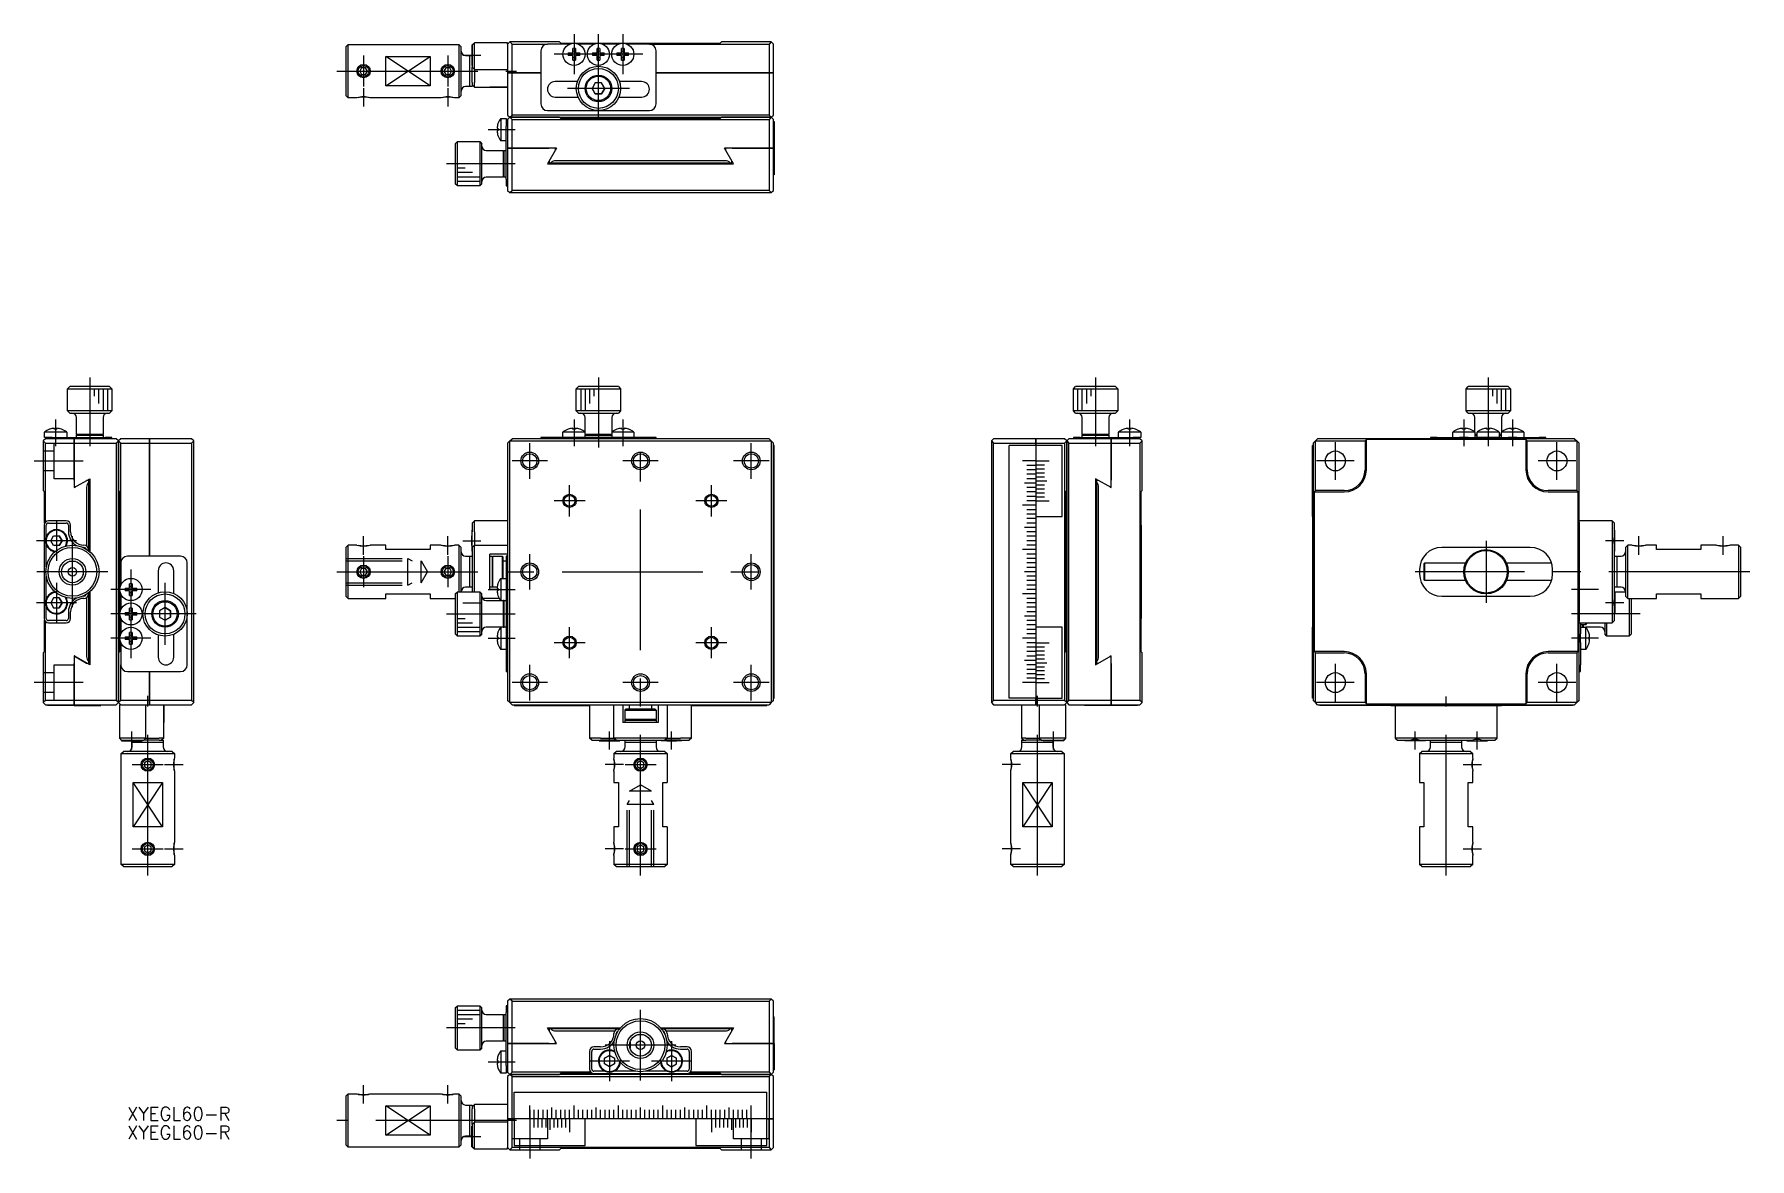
# Model space of a CAD drawing. Extents: x -137 to 250, y -132 to 121.
import ezdxf

# ---------------------------------------------------------------- set-up
doc = ezdxf.new("R2010")
doc.units = 0
doc.linetypes.add('CENTER', pattern=[50.8, 31.75, -6.35, 6.35, -6.35])
doc.linetypes.add('DASHED', pattern=[19.05, 12.7, -6.35])
doc.layers.get('0').update_dxf_attribs({"linetype": 'CONTINUOUS'})
doc.layers.add('CENTER', color=1, linetype='CENTER')
doc.styles.get("Standard").update_dxf_attribs({"font": 'txt.shx', "height": 3, "bigfont": 'bigfont.shx'})

# ---------------------------------------------------------------- blocks, each defined once
blk = doc.blocks.new('*U2')
at = {"color": 7, "linetype": 'CONTINUOUS'}
blk.add_text('XYEGL60-R', height=3, dxfattribs=at).set_placement((-115.89, -123.73))
blk = doc.blocks.new('*U3')
at = {"color": 7, "linetype": 'CONTINUOUS'}
blk.add_text('XYEGL60-R', height=3, dxfattribs=at).set_placement((-115.89, -127.95))

msp = doc.modelspace()

# ---------------------------------------------------------------- linework, layer by layer
at = {"color": 7, "linetype": 'CONTINUOUS'}
for p, q in [((-66.5, 118.42), (-66, 118.92)), ((-66.5, 118.42), (-66.5, 107.42)), ((-66, 106.92), (-66, 118.92)), ((-66, 118.92), (-41, 118.92)), ((-57.5, 116.23), (-47.5, 116.23)), ((-57.5, 109.6), (-57.5, 116.23)), ((-47.5, 116.23), (-47.5, 109.6)), ((-41, 118.92), (-41, 106.92)), ((-41, 118.92), (-40.5, 118.42)), ((-40.5, 107.42), (-40.5, 118.42)), ((-39.5, 116.42), (-38.5, 116.42)), ((-38.5, 109.42), (-38.5, 116.42)), ((-38.5, 112.92), (-38.5, 116.42)), ((-38.5, 116.42), (-38.1, 116.42)), ((-38.1, 118.87), (-38.1, 114.17)), ((-38.1, 118.87), (-37.95, 118.87)), ((-38, 118.82), (-37.5, 119.32)), ((-38, 118.82), (-38, 118.32)), ((-38, 118.32), (-38, 114.32)), ((-37.8, 119.02), (-37.95, 118.87)), ((-30, 119.32), (-37.5, 119.32)), ((-37.5, 118.32), (-37.5, 119.32)), ((-37.5, 114.32), (-37.5, 118.32)), ((-29.5, 119.52), (-30, 119.02)), ((-30, 119.02), (-30, 119.32)), ((-30, 119.02), (-30, 112.52)), ((-18.3, 119.52), (-29.5, 119.52)), ((-29, 119.02), (-29.5, 119.52)), ((-29, 119.02), (-21, 119.02)), ((-29, 112.52), (-29, 119.02)), ((-22.5, 117.52), (-22.5, 105.52)), ((-15.98, 119.02), (-21, 119.02)), ((-18.3, 119.52), (-18, 119.22)), ((-18, 119.22), (-15, 119.22)), ((-16.32, 117.02), (-15.3, 117.02)), ((-15.3, 116.42), (-16.32, 116.42)), ((-15.3, 117.02), (-15.3, 118.03)), ((-15.3, 115.4), (-15.3, 116.42)), ((-15, 119.22), (-9.5, 119.22)), ((-14.7, 118.03), (-14.7, 117.02)), ((-14.7, 117.02), (-13.68, 117.02)), ((-14.7, 116.42), (-14.7, 115.4)), ((-13.68, 116.42), (-14.7, 116.42)), ((-10.48, 119.02), (-14.02, 119.02)), ((-10.82, 117.02), (-9.8, 117.02)), ((-9.8, 116.42), (-10.82, 116.42)), ((-9.8, 117.02), (-9.8, 118.03)), ((-9.8, 115.4), (-9.8, 116.42)), ((-9.5, 119.22), (-4, 119.22)), ((-9.2, 118.03), (-9.2, 117.02)), ((-9.2, 117.02), (-8.18, 117.02)), ((-9.2, 116.42), (-9.2, 115.4)), ((-8.18, 116.42), (-9.2, 116.42)), ((-4.98, 119.02), (-8.52, 119.02)), ((-5.32, 117.02), (-4.3, 117.02)), ((-4.3, 116.42), (-5.32, 116.42)), ((-4.3, 117.02), (-4.3, 118.03)), ((-4.3, 115.4), (-4.3, 116.42)), ((-4, 119.22), (18, 119.22)), ((-3.7, 118.03), (-3.7, 117.02)), ((-3.7, 117.02), (-2.68, 117.02)), ((-3.7, 116.42), (-3.7, 115.4)), ((-2.68, 116.42), (-3.7, 116.42)), ((2, 119.02), (-3.02, 119.02)), ((2, 119.02), (29, 119.02)), ((3.5, 105.52), (3.5, 117.52)), ((18, 119.22), (18.3, 119.52)), ((29.5, 119.52), (18.3, 119.52)), ((29.5, 119.52), (29, 119.02)), ((29, 119.02), (29, 112.52)), ((30, 119.02), (29.5, 119.52)), ((30, 112.52), (30, 119.02)), ((-62.93, 113.67), (-63.37, 112.92)), ((-63.37, 112.92), (-62.93, 112.17)), ((-62.07, 113.67), (-62.93, 113.67)), ((-61.63, 112.92), (-62.07, 113.67)), ((-62.07, 112.17), (-61.63, 112.92)), ((-43.93, 113.67), (-44.37, 112.92)), ((-44.37, 112.92), (-43.93, 112.17)), ((-43.07, 113.67), (-43.93, 113.67)), ((-42.63, 112.92), (-43.07, 113.67)), ((-43.07, 112.17), (-42.63, 112.92)), ((-38.5, 109.42), (-38.5, 112.92)), ((-38, 114.17), (-38.1, 114.17)), ((-38, 114.32), (-38, 113.82)), ((-38, 110.32), (-38, 113.82)), ((-38, 113.82), (-37.5, 113.32)), ((-37.5, 113.32), (-37.5, 114.32)), ((-37.5, 113.32), (-37.5, 110.32)), ((-37.5, 113.32), (-30, 113.32)), ((-30, 112.52), (-30, 103.02)), ((-30, 112.52), (-29, 112.52)), ((-29, 112.52), (-30, 112.52)), ((-22.5, 112.52), (-29, 112.52)), ((-29, 112.52), (-22.5, 112.52)), ((-29, 103.02), (-29, 112.52)), ((29, 112.52), (3.5, 112.52)), ((3.5, 112.52), (29, 112.52)), ((29, 112.52), (29, 103.02)), ((29, 112.52), (30, 112.52)), ((30, 112.52), (29, 112.52)), ((30, 103.02), (30, 112.52)), ((-62.93, 112.17), (-62.07, 112.17)), ((-47.5, 109.6), (-57.5, 109.6)), ((-43.93, 112.17), (-43.07, 112.17)), ((-38.5, 109.42), (-39.5, 109.42)), ((-38, 109.42), (-38.5, 109.42)), ((-38, 110.32), (-38, 109.82)), ((-37.5, 109.32), (-38, 109.82)), ((-38, 109.82), (-38, 109.42)), ((-37.5, 109.32), (-37.5, 110.32)), ((-37.5, 109.32), (-30, 109.32)), ((-30, 109.32), (-34, 109.32)), ((-14.25, 110.57), (-19.25, 110.57)), ((-10.22, 110.27), (-10.94, 109.02)), ((-10.22, 107.77), (-10.94, 109.02)), ((-10.94, 109.02), (-10.22, 107.77)), ((-8.78, 110.27), (-10.22, 110.27)), ((-8.06, 109.02), (-8.78, 110.27)), ((-8.06, 109.02), (-8.78, 107.77)), ((-8.78, 107.77), (-8.06, 109.02)), ((0.25, 110.57), (-4.75, 110.57)), ((-66, 106.92), (-66.5, 107.42)), ((-64, 106.92), (-66, 106.92)), ((-45, 106.92), (-61, 106.92)), ((-41, 106.92), (-42, 106.92)), ((-40.5, 107.42), (-41, 106.92)), ((-19.25, 107.07), (-14.1, 107.07)), ((-8.78, 107.77), (-10.22, 107.77)), ((-10.22, 107.77), (-8.78, 107.77)), ((-4.9, 107.07), (0.25, 107.07)), ((-32.17, 101.07), (-32.17, 101.03)), ((-31.52, 102.22), (-30.3, 102.22)), ((-31.52, 102.22), (-31.52, 97.22)), ((-30.3, 102.22), (-30.3, 102.02)), ((-30.3, 102.02), (-30.3, 100.52)), ((-30, 102.02), (-30.3, 102.02)), ((-30, 103.02), (-29.5, 102.52)), ((-29.5, 102.52), (-30, 102.02)), ((-30, 102.02), (-30, 95.52)), ((-29.5, 102.52), (-29, 103.02)), ((-29.5, 102.52), (-18.3, 102.52)), ((-18.3, 102.52), (-29.5, 102.52)), ((-29, 102.02), (-29.5, 102.52)), ((29, 103.02), (-29, 103.02)), ((-29, 102.02), (29, 102.02)), ((-29, 95.52), (-29, 102.02)), ((-21, 104.02), (-9.5, 104.02)), ((-18.3, 102.52), (18.3, 102.52)), ((-18.3, 102.52), (-18, 102.22)), ((-18, 102.22), (18, 102.22)), ((-10.5, 102.32), (10.5, 102.32)), ((-9.5, 104.02), (2, 104.02)), ((18, 102.22), (18.3, 102.52)), ((18.3, 102.52), (29.5, 102.52)), ((29.5, 102.52), (18.3, 102.52)), ((29, 103.02), (29.5, 102.52)), ((29.5, 102.52), (29, 102.02)), ((29, 102.02), (29, 95.52)), ((29.5, 102.52), (30, 103.02)), ((30, 102.02), (29.5, 102.52)), ((30, 95.52), (30, 102.02)), ((30, 101.52), (30.15, 101.52)), ((30.15, 101.52), (30.15, 95.52)), ((-41.8, 96.52), (-41.3, 97.02)), ((-41.3, 87.02), (-41.3, 97.02)), ((-41.3, 97.02), (-36.3, 97.02)), ((-36.3, 97.02), (-36.3, 87.02)), ((-36.3, 97.02), (-35.8, 96.52)), ((-32.38, 100.02), (-32.17, 100.02)), ((-32.17, 99.42), (-32.38, 99.42)), ((-32.17, 100.02), (-32.17, 99.42)), ((-32.17, 98.4), (-32.17, 98.37)), ((-30.3, 97.22), (-31.52, 97.22)), ((-30.3, 88.52), (-30.3, 100.52)), ((-41.8, 96.52), (-41.8, 87.52)), ((-35.8, 87.52), (-35.8, 96.52)), ((-34.8, 95.02), (-31, 95.02)), ((-31, 95.02), (-31, 89.02)), ((-31, 95.02), (-30.8, 94.82)), ((-30.8, 89.02), (-30.8, 95.02)), ((-30.8, 95.02), (-30.3, 95.02)), ((-30.8, 89.22), (-30.8, 94.82)), ((-30, 95.52), (-30, 86.02)), ((-30, 95.52), (-29, 95.52)), ((-29, 95.52), (-30, 95.52)), ((-20.7, 95.52), (-29, 95.52)), ((-29, 95.52), (-20.7, 95.52)), ((-29, 86.02), (-29, 95.52)), ((-18.98, 95.52), (-21, 92.02)), ((-18.98, 95.52), (-20.7, 95.52)), ((-19.2, 95.14), (-19.2, 95.52)), ((-19.1, 95.31), (-18.98, 95.52)), ((21, 92.02), (18.98, 95.52)), ((18.98, 95.52), (19.1, 95.31)), ((20.7, 95.52), (18.98, 95.52)), ((19.2, 95.52), (19.2, 95.14)), ((29, 95.52), (20.7, 95.52)), ((20.7, 95.52), (29, 95.52)), ((29, 95.52), (29, 86.02)), ((29, 95.52), (30, 95.52)), ((30, 95.52), (29, 95.52)), ((30, 86.02), (30, 95.52)), ((30, 95.52), (30.15, 95.52)), ((30, 95.52), (30.15, 95.52)), ((30.15, 95.52), (30.15, 89.52)), ((-39.6, 91.02), (-41.3, 91.02)), ((-37.95, 90.02), (-41.3, 90.02)), ((-30.8, 89.22), (-31, 89.02)), ((-21, 92.02), (21, 92.02)), ((-20.6, 92.71), (-20.6, 92.22)), ((-20.6, 92.22), (-20.22, 92.22)), ((-20.22, 92.22), (20.22, 92.22)), ((19.1, 92.72), (-19.1, 92.72)), ((-5, 92.02), (-5, 92.22)), ((5, 92.22), (5, 92.02)), ((20.22, 92.22), (20.6, 92.22)), ((20.6, 92.22), (20.6, 92.71)), ((30.15, 89.52), (30, 89.52)), ((-41.3, 87.02), (-41.8, 87.52)), ((-36.3, 89.02), (-41.3, 89.02)), ((-36.3, 88.02), (-41.3, 88.02)), ((-36.3, 87.02), (-41.3, 87.02)), ((-35.8, 87.52), (-36.3, 87.02)), ((-31, 89.02), (-34.8, 89.02)), ((-30.3, 89.02), (-30.8, 89.02)), ((-30.3, 88.52), (-30.3, 87.02)), ((-30.3, 87.02), (-30, 87.02)), ((-30, 86.02), (-29.5, 85.52)), ((-29.5, 85.52), (-29, 86.02)), ((-29.5, 85.52), (29.5, 85.52)), ((29, 86.02), (-29, 86.02)), ((29, 86.02), (29.5, 85.52)), ((29.5, 85.52), (30, 86.02)), ((-129.3, 41.3), (-128.8, 41.8)), ((-129.3, 41.3), (-119.3, 41.3)), ((-129.3, 36.3), (-129.3, 41.3)), ((-119.8, 41.8), (-128.8, 41.8)), ((-123.3, 41.3), (-123.3, 39.6)), ((-122.3, 41.3), (-122.3, 37.95)), ((-121.3, 41.3), (-121.3, 36.3)), ((-120.3, 41.3), (-120.3, 36.3)), ((-119.8, 41.8), (-119.3, 41.3)), ((-119.3, 41.3), (-119.3, 36.3)), ((-14.5, 41.3), (-14, 41.8)), ((-14.5, 41.3), (-4.5, 41.3)), ((-14.5, 36.3), (-14.5, 41.3)), ((-5, 41.8), (-14, 41.8)), ((-13.5, 41.3), (-13.5, 36.3)), ((-12.5, 41.3), (-12.5, 36.3)), ((-11.5, 41.3), (-11.5, 37.95)), ((-10.5, 41.3), (-10.5, 39.6)), ((-5, 41.8), (-4.5, 41.3)), ((-4.5, 41.3), (-4.5, 36.3)), ((97.68, 41.3), (98.18, 41.8)), ((97.68, 41.3), (107.68, 41.3)), ((97.68, 36.3), (97.68, 41.3)), ((107.18, 41.8), (98.18, 41.8)), ((98.68, 36.3), (98.68, 41.3)), ((99.68, 36.3), (99.68, 41.3)), ((100.68, 37.95), (100.68, 41.3)), ((101.68, 39.6), (101.68, 41.3)), ((107.18, 41.8), (107.68, 41.3)), ((107.68, 41.3), (107.68, 36.3)), ((186.3, 41.3), (186.8, 41.8)), ((186.3, 41.3), (191.3, 41.3)), ((186.3, 36.3), (186.3, 41.3)), ((191.3, 41.8), (186.8, 41.8)), ((195.8, 41.8), (191.3, 41.8)), ((191.3, 41.3), (196.3, 41.3)), ((192.3, 39.6), (192.3, 41.3)), ((193.3, 37.95), (193.3, 41.3)), ((194.3, 36.3), (194.3, 41.3)), ((195.3, 36.3), (195.3, 41.3)), ((195.8, 41.8), (196.3, 41.3)), ((196.3, 41.3), (196.3, 36.3)), ((-119.3, 36.3), (-129.3, 36.3)), ((-128.8, 35.8), (-129.3, 36.3)), ((-128.8, 35.8), (-119.8, 35.8)), ((-119.3, 36.3), (-119.8, 35.8)), ((-9.5, 36.3), (-14.5, 36.3)), ((-14, 35.8), (-14.5, 36.3)), ((-14, 35.8), (-9.5, 35.8)), ((-4.5, 36.3), (-9.5, 36.3)), ((-9.5, 35.8), (-5, 35.8)), ((-4.5, 36.3), (-5, 35.8)), ((107.68, 36.3), (97.68, 36.3)), ((98.18, 35.8), (97.68, 36.3)), ((98.18, 35.8), (107.18, 35.8)), ((107.68, 36.3), (107.18, 35.8)), ((196.3, 36.3), (186.3, 36.3)), ((186.8, 35.8), (186.3, 36.3)), ((186.8, 35.8), (195.8, 35.8)), ((196.3, 36.3), (195.8, 35.8)), ((-134.5, 30.3), (-134.5, 31.52)), ((-129.5, 31.52), (-134.5, 31.52)), ((-133.32, 32.17), (-133.35, 32.17)), ((-132.3, 32.17), (-132.3, 32.38)), ((-131.7, 32.17), (-132.3, 32.17)), ((-131.7, 32.38), (-131.7, 32.17)), ((-130.65, 32.17), (-130.69, 32.17)), ((-129.5, 31.52), (-129.5, 30.3)), ((-127.3, 31), (-127.3, 34.8)), ((-121.3, 31), (-127.3, 31)), ((-127.1, 30.8), (-127.3, 31)), ((-121.3, 31), (-121.5, 30.8)), ((-121.3, 34.8), (-121.3, 31)), ((-17.5, 30.3), (-17.5, 31.52)), ((-12.5, 31.52), (-17.5, 31.52)), ((-16.32, 32.17), (-16.35, 32.17)), ((-15.3, 32.17), (-15.3, 32.38)), ((-14.7, 32.17), (-15.3, 32.17)), ((-14.7, 32.38), (-14.7, 32.17)), ((-13.65, 32.17), (-13.68, 32.17)), ((-12.5, 31), (-12.5, 34.8)), ((-9.5, 31), (-12.5, 31)), ((-12.3, 30.8), (-12.5, 31)), ((-12.5, 31), (-12.5, 30.8)), ((-6.5, 31), (-9.5, 31)), ((-6.5, 31), (-6.7, 30.8)), ((-6.5, 34.8), (-6.5, 31)), ((-1.5, 31.52), (-6.5, 31.52)), ((-6.5, 30.8), (-6.5, 31)), ((-5.32, 32.17), (-5.35, 32.17)), ((-4.3, 32.17), (-4.3, 32.38)), ((-3.7, 32.17), (-4.3, 32.17)), ((-3.7, 32.38), (-3.7, 32.17)), ((-2.65, 32.17), (-2.68, 32.17)), ((-1.5, 31.52), (-1.5, 30.3)), ((99.68, 31), (99.68, 34.8)), ((105.68, 31), (99.68, 31)), ((99.88, 30.8), (99.68, 31)), ((105.68, 31), (105.48, 30.8)), ((105.68, 34.8), (105.68, 31)), ((107.88, 30.3), (107.88, 31.52)), ((112.88, 31.52), (107.88, 31.52)), ((109.07, 32.17), (109.03, 32.17)), ((110.08, 32.17), (110.08, 32.38)), ((110.68, 32.17), (110.08, 32.17)), ((110.68, 32.38), (110.68, 32.17)), ((111.73, 32.17), (111.7, 32.17)), ((112.88, 31.52), (112.88, 30.3)), ((183.3, 30.3), (183.3, 31.52)), ((188.3, 31.52), (183.3, 31.52)), ((184.49, 32.17), (184.45, 32.17)), ((185.5, 32.17), (185.5, 32.38)), ((186.1, 32.17), (185.5, 32.17)), ((186.1, 32.38), (186.1, 32.17)), ((187.15, 32.17), (187.12, 32.17)), ((188.3, 31.52), (188.3, 34.8)), ((188.3, 31.52), (188.3, 30.3)), ((188.5, 30.8), (188.3, 31)), ((188.8, 31), (188.3, 31)), ((188.8, 30.3), (188.8, 31.52)), ((193.8, 31.52), (188.8, 31.52)), ((189.99, 32.17), (189.95, 32.17)), ((191, 32.17), (191, 32.38)), ((191.6, 32.17), (191, 32.17)), ((191.6, 32.38), (191.6, 32.17)), ((192.65, 32.17), (192.62, 32.17)), ((193.8, 31.52), (193.8, 30.3)), ((194.3, 31), (193.8, 31)), ((194.3, 31), (194.1, 30.8)), ((194.3, 34.8), (194.3, 31.52)), ((194.3, 30.3), (194.3, 31.52)), ((199.3, 31.52), (194.3, 31.52)), ((195.49, 32.17), (195.45, 32.17)), ((196.5, 32.17), (196.5, 32.38)), ((197.1, 32.17), (196.5, 32.17)), ((197.1, 32.38), (197.1, 32.17)), ((198.15, 32.17), (198.12, 32.17)), ((199.3, 31.52), (199.3, 30.3)), ((-134.3, 30), (-134.8, 29.5)), ((-134.8, 29.5), (-134.8, 18.3)), ((-134.8, 29.5), (-134.3, 29)), ((-134.3, 30.3), (-134.5, 30.3)), ((-132.8, 30.3), (-134.3, 30.3)), ((-134.3, 30.3), (-134.3, 30)), ((-127.8, 30), (-134.3, 30)), ((-134.3, 11.21), (-134.3, 29)), ((-134.3, 29), (-127.8, 29)), ((-132.8, 30.3), (-120.8, 30.3)), ((-118.3, 30), (-127.8, 30)), ((-127.8, 29), (-127.8, 30)), ((-127.8, 30), (-127.8, 29)), ((-127.8, 29), (-118.3, 29)), ((-127.8, 29), (-127.8, 20.7)), ((-127.8, 20.7), (-127.8, 29)), ((-127.3, 30.8), (-121.3, 30.8)), ((-127.3, 30.3), (-127.3, 30.8)), ((-127.1, 30.8), (-121.5, 30.8)), ((-121.3, 30.8), (-121.3, 30.3)), ((-119.3, 30.3), (-120.8, 30.3)), ((-119.3, 30), (-119.3, 30.3)), ((-117.8, 29.5), (-118.3, 30)), ((-118.3, 29), (-117.8, 29.5)), ((-118.3, 29), (-118.3, -29)), ((-117.3, 30), (-117.8, 29.5)), ((-117.8, 18.3), (-117.8, 29.5)), ((-117.8, 29.5), (-117.8, 18.3)), ((-117.8, 29.5), (-117.3, 29)), ((-110.8, 30), (-117.3, 30)), ((-117.3, 2), (-117.3, 29)), ((-117.3, 29), (-110.8, 29)), ((-101.3, 30), (-110.8, 30)), ((-110.8, 29), (-110.8, 30)), ((-110.8, 30), (-110.8, 29)), ((-110.8, 3.5), (-110.8, 29)), ((-110.8, 29), (-110.8, 3.5)), ((-110.8, 29), (-101.3, 29)), ((-100.8, 29.5), (-101.3, 30)), ((-101.3, 29), (-100.8, 29.5)), ((-101.3, 29), (-101.3, -29)), ((-100.8, -29.5), (-100.8, 29.5)), ((-30, 29), (-29.5, 29.5)), ((-30, 29), (-30, -29)), ((-29.5, 29.5), (-29, 30)), ((-29.5, 29.5), (29.5, 29.5)), ((-29.5, -29.5), (-29.5, 29.5)), ((29, 30), (-29, 30)), ((3.5, 30.3), (-22.5, 30.3)), ((-22.5, 30.3), (-22.5, 30)), ((-12.5, 30.8), (-6.5, 30.8)), ((-12.5, 30.8), (-12.3, 30.8)), ((-12.5, 30.3), (-12.5, 30.8)), ((-6.7, 30.8), (-6.5, 30.8)), ((-6.5, 30.8), (-6.5, 30.3)), ((3.5, 30), (3.5, 30.3)), ((29, 30), (29.5, 29.5)), ((29.5, 29.5), (29.5, -29.5)), ((29.5, 29.5), (30, 29)), ((30, -29), (30, 29)), ((30.15, 28.5), (30, 28.5)), ((30.15, -28.5), (30.15, 28.5)), ((79.68, 30), (79.18, 29.5)), ((79.18, 29.5), (79.18, -29.5)), ((79.18, 29.5), (79.68, 29)), ((89.18, 30), (79.68, 30)), ((79.68, -29), (79.68, 29)), ((79.68, 29), (89.18, 29)), ((83.18, -28.5), (83.18, 28.5)), ((89.18, 28.5), (83.18, 28.5)), ((95.68, 30), (89.18, 30)), ((89.18, 30), (89.18, 29)), ((89.18, 29), (89.18, 30)), ((89.18, 29), (95.68, 29)), ((89.18, 28.51), (89.18, 29)), ((89.18, 29), (89.18, 28.51)), ((95.18, 28.5), (89.18, 28.5)), ((89.18, 28.5), (89.18, 25.01)), ((89.18, 28.5), (89.18, 25.01)), ((95.18, 12.5), (95.18, 28.5)), ((96.18, 29.5), (95.68, 30)), ((95.68, 29), (96.18, 29.5)), ((95.68, 29), (95.68, -29)), ((96.68, 30), (96.18, 29.5)), ((96.18, 29.5), (96.18, 18.3)), ((96.18, 18.3), (96.18, 29.5)), ((96.18, 29.5), (96.68, 29)), ((106.18, 30), (96.68, 30)), ((96.68, -29), (96.68, 29)), ((96.68, 29), (106.18, 29)), ((99.18, 30.3), (97.68, 30.3)), ((97.68, 30.3), (97.68, 30)), ((99.18, 30.3), (111.18, 30.3)), ((99.68, 30.8), (105.68, 30.8)), ((99.68, 30.3), (99.68, 30.8)), ((99.88, 30.8), (105.48, 30.8)), ((105.68, 30.8), (105.68, 30.3)), ((112.68, 30), (106.18, 30)), ((106.18, 30), (106.18, 29)), ((106.18, 29), (106.18, 30)), ((106.18, 29), (112.68, 29)), ((106.18, 20.7), (106.18, 29)), ((106.18, 29), (106.18, 20.7)), ((112.68, 30.3), (111.18, 30.3)), ((112.68, 30), (112.68, 30.3)), ((112.88, 30.3), (112.68, 30.3)), ((113.18, 29.5), (112.68, 30)), ((112.68, 29), (113.18, 29.5)), ((112.68, 29), (112.68, -29)), ((113.18, 18.3), (113.18, 29.5)), ((151.65, 12.5), (151.65, 28.5)), ((151.8, 28.5), (151.65, 28.5)), ((151.8, 29), (152.3, 29.5)), ((151.8, 29), (151.8, -29)), ((152.3, 29.5), (152.8, 30)), ((152.3, 29.5), (163.5, 29.5)), ((152.3, 18.3), (152.3, 29.5)), ((179.8, 30), (152.8, 30)), ((163.8, 29.8), (163.5, 29.5)), ((163.5, 29.5), (163.5, 23)), ((199.8, 29.8), (163.8, 29.8)), ((163.8, 23), (163.8, 29.8)), ((178.3, 30.3), (178.3, 30)), ((179.8, 30.3), (178.3, 30.3)), ((179.8, 30.3), (184.82, 30.3)), ((202.8, 30), (179.8, 30)), ((202.8, 30), (179.8, 30)), ((185.8, 30.3), (184.82, 30.3)), ((186.78, 30.3), (185.8, 30.3)), ((186.78, 30.3), (188.3, 30.3)), ((188.3, 30.8), (188.8, 30.8)), ((194.3, 30.3), (188.3, 30.3)), ((191.3, 30.3), (190.32, 30.3)), ((193.8, 30.8), (194.3, 30.8)), ((194.3, 30.3), (195.82, 30.3)), ((196.8, 30.3), (195.82, 30.3)), ((197.78, 30.3), (196.8, 30.3)), ((197.78, 30.3), (202.8, 30.3)), ((199.8, 29.8), (199.8, 23)), ((200.1, 29.5), (199.8, 29.8)), ((200.1, 29.5), (211.3, 29.5)), ((200.1, 23), (200.1, 29.5)), ((204.3, 30.3), (202.8, 30.3)), ((210.8, 30), (202.8, 30)), ((204.3, 30), (204.3, 30.3)), ((210.8, 30), (211.3, 29.5)), ((211.3, 29.5), (211.3, 18.3)), ((211.3, 29.5), (211.8, 29)), ((211.8, 11.21), (211.8, 29)), ((86.68, 25), (86.18, 25)), ((87.18, 25), (86.68, 25)), ((89.18, 25), (87.18, 25)), ((89.18, 24), (87.18, 24)), ((89.18, 25.01), (89.18, 25)), ((89.18, 25.01), (89.18, 25)), ((89.18, 25), (91.18, 25)), ((89.18, 25), (89.18, 24.99)), ((89.18, 25), (89.18, 24.99)), ((89.18, 24.99), (89.18, 24.11)), ((89.18, 24.99), (89.18, 24.1)), ((89.18, 24.11), (89.18, 24.1)), ((89.18, 24.1), (91.18, 24.1)), ((89.18, 24.1), (89.18, 24.01)), ((89.18, 24.1), (89.18, 24.09)), ((89.18, 24.09), (89.18, 24)), ((89.18, 24.01), (89.18, 24)), ((89.18, 24), (89.18, 23.99)), ((89.18, 24), (89.18, 23.21)), ((89.18, 23.99), (89.18, 23.2)), ((91.18, 25), (91.68, 25)), ((91.68, 25), (92.18, 25)), ((-127.8, 18.98), (-124.3, 21)), ((-127.8, 20.7), (-127.8, 18.98)), ((-124.5, 20.6), (-125, 20.6)), ((-124.5, 20.22), (-124.5, 20.6)), ((-124.5, 4.72), (-124.5, 20.22)), ((-124.3, 21), (-124.3, 4.56)), ((87.18, 20), (86.68, 20)), ((89.18, 23), (87.18, 23)), ((89.18, 22), (87.18, 22)), ((89.18, 21), (87.18, 21)), ((89.18, 20), (87.18, 20)), ((89.18, 23.21), (89.18, 23.2)), ((89.18, 23.2), (91.18, 23.2)), ((89.18, 23.2), (89.18, 23.19)), ((89.18, 23.2), (89.18, 23.01)), ((89.18, 23.19), (89.18, 23)), ((89.18, 23.01), (89.18, 23)), ((89.18, 23), (89.18, 22.31)), ((89.18, 23), (89.18, 22.99)), ((89.18, 22.99), (89.18, 22.3)), ((89.18, 22.31), (89.18, 22.3)), ((89.18, 22.3), (91.18, 22.3)), ((89.18, 22.3), (89.18, 22.29)), ((89.18, 22.3), (89.18, 22.01)), ((89.18, 22.29), (89.18, 22)), ((89.18, 22.01), (89.18, 22)), ((89.18, 22), (89.18, 21.41)), ((89.18, 22), (89.18, 21.99)), ((89.18, 21.99), (89.18, 21.4)), ((89.18, 21.41), (89.18, 21.4)), ((89.18, 21.4), (91.18, 21.4)), ((89.18, 21.4), (89.18, 21.39)), ((89.18, 21.4), (89.18, 21.01)), ((89.18, 21.39), (89.18, 21)), ((89.18, 21.01), (89.18, 21)), ((89.18, 21), (89.18, 20.51)), ((89.18, 21), (89.18, 20.99)), ((89.18, 20.99), (89.18, 20.5)), ((89.18, 20.51), (89.18, 20.5)), ((89.18, 20.5), (91.18, 20.5)), ((89.18, 20.5), (89.18, 20.49)), ((89.18, 20.5), (89.18, 20.01)), ((89.18, 20.49), (89.18, 20)), ((89.18, 20.01), (89.18, 20)), ((89.18, 20), (89.18, 19.61)), ((89.18, 20), (89.18, 19.99)), ((89.18, 19.99), (89.18, 19.6)), ((89.18, 19.61), (89.18, 19.6)), ((89.18, 19.6), (91.18, 19.6)), ((89.18, 19.6), (89.18, 19.01)), ((89.18, 19.6), (89.18, 19.59)), ((89.18, 19.59), (89.18, 19)), ((91.18, 20.5), (91.68, 20.5)), ((102.68, 21), (102.68, -21)), ((106.18, 18.98), (102.68, 21)), ((102.88, 20.6), (102.88, 20.22)), ((103.38, 20.6), (102.88, 20.6)), ((102.88, 20.22), (102.88, -20.22)), ((106.18, 18.98), (106.18, 20.7)), ((-134.5, 18), (-134.8, 18.3)), ((-134.5, 10.94), (-134.5, 18)), ((-127.8, 19.2), (-127.42, 19.2)), ((-127.8, 18.98), (-127.59, 19.1)), ((-125, 19.1), (-125, 5.8)), ((-117.8, -18.3), (-117.8, 18.3)), ((-117.5, 18), (-117.8, 18.3)), ((-117.5, -4), (-117.5, 18)), ((89.18, 19), (87.18, 19)), ((89.18, 18), (87.18, 18)), ((89.18, 17), (87.18, 17)), ((89.18, 16), (87.18, 16)), ((89.18, 19.01), (89.18, 19)), ((89.18, 19), (89.18, 18.71)), ((89.18, 19), (89.18, 18.99)), ((89.18, 18.99), (89.18, 18.7)), ((89.18, 18.71), (89.18, 18.7)), ((89.18, 18.7), (91.18, 18.7)), ((89.18, 18.7), (89.18, 18.69)), ((89.18, 18.7), (89.18, 18.01)), ((89.18, 18.69), (89.18, 18)), ((89.18, 18.01), (89.18, 18)), ((89.18, 18), (89.18, 17.81)), ((89.18, 18), (89.18, 17.99)), ((89.18, 17.99), (89.18, 17.8)), ((89.18, 17.81), (89.18, 17.8)), ((89.18, 17.8), (91.18, 17.8)), ((89.18, 17.8), (89.18, 17.79)), ((89.18, 17.8), (89.18, 17.01)), ((89.18, 17.79), (89.18, 17)), ((89.18, 17.01), (89.18, 17)), ((89.18, 17), (89.18, 16.91)), ((89.18, 17), (89.18, 16.99)), ((89.18, 16.99), (89.18, 16.9)), ((89.18, 16.91), (89.18, 16.9)), ((89.18, 16.9), (91.18, 16.9)), ((89.18, 16.9), (89.18, 16.89)), ((89.18, 16.9), (89.18, 16.01)), ((89.18, 16.89), (89.18, 16.01)), ((89.18, 16.01), (89.18, 16)), ((89.18, 16.01), (89.18, 16)), ((89.18, 16), (91.18, 16)), ((89.18, 16), (89.18, 15.99)), ((89.18, 16), (89.18, 15.99)), ((89.18, 15.99), (89.18, 15)), ((89.18, 15.99), (89.18, 15.01)), ((91.18, 16), (91.68, 16)), ((91.68, 16), (92.18, 16)), ((96.18, 18.3), (95.88, 18)), ((95.88, 18), (95.88, -18)), ((96.18, 18.3), (96.18, -18.3)), ((103.38, -19.1), (103.38, 19.1)), ((105.8, 19.2), (106.18, 19.2)), ((105.97, 19.1), (106.18, 18.98)), ((113.18, 18.3), (112.88, 18)), ((112.88, 18), (112.88, -18)), ((152.3, 18.3), (152, 18)), ((152, 18), (152, -18)), ((152, 18), (158.8, 18)), ((158.8, 18.3), (152.3, 18.3)), ((211.3, 18.3), (204.8, 18.3)), ((204.8, 18), (211.6, 18)), ((211.6, 18), (211.3, 18.3)), ((211.6, -18), (211.6, 18)), ((86.68, 15), (86.18, 15)), ((87.18, 15), (86.68, 15)), ((89.18, 15), (87.18, 15)), ((89.18, 14), (87.18, 14)), ((89.18, 13), (87.18, 13)), ((89.18, 12), (87.18, 12)), ((89.18, 15.01), (89.18, 15)), ((89.18, 15), (89.18, 14)), ((89.18, 15), (89.18, 14.99)), ((89.18, 14.99), (89.18, 14.01)), ((89.18, 14.01), (89.18, 14)), ((89.18, 14), (89.18, 13)), ((89.18, 14), (89.18, 13.99)), ((89.18, 13.99), (89.18, 13.01)), ((89.18, 13.01), (89.18, 13)), ((89.18, 13), (89.18, 12.5)), ((89.18, 13), (89.18, 12.99)), ((89.18, 12.99), (89.18, 12.5)), ((89.18, 12.5), (95.18, 12.5)), ((89.18, 12.5), (89.18, 12.49)), ((89.18, 12.49), (89.18, 12)), ((89.18, 12), (89.18, 11)), ((151.8, 12.5), (151.65, 12.5)), ((151.65, 12.49), (151.65, 12)), ((151.65, 12), (151.65, 11)), ((-134.6, 10.5), (-134.6, -10.5)), ((-134.1, 7.98), (-134.1, 10.5)), ((-129.6, 11.5), (-133.6, 11.5)), ((-133.6, 11), (-129.6, 11)), ((-133.07, 7), (-132.44, 8.1)), ((-132.44, 8.1), (-131.17, 8.1)), ((-130.53, 7), (-131.17, 8.1)), ((-131.17, 8.1), (-130.53, 7)), ((-129.1, 10.5), (-129.1, 9)), ((-128.6, 9), (-128.6, 10.5)), ((-38.1, 9.35), (-38.1, 4.65)), ((-38.1, 9.35), (-38.1, 4.65)), ((-38.1, 9.35), (-38, 9.35)), ((-38.1, 8.1), (-38.1, 7)), ((-38.1, 7), (-38.1, 8.1)), ((-38, 11), (-37.5, 11.5)), ((-38, 11), (-38, 10.5)), ((-38, 10.5), (-38, 9)), ((-38, 5.5), (-38, 9)), ((-30, 11.5), (-37.5, 11.5)), ((-37.5, 10.5), (-37.5, 11.5)), ((-37.5, 9), (-37.5, 10.5)), ((-37.5, 9), (-37.5, 6)), ((87.18, 10), (86.68, 10)), ((89.18, 11), (87.18, 11)), ((89.18, 10), (87.18, 10)), ((89.18, 9), (87.18, 9)), ((89.18, 8), (87.18, 8)), ((89.18, 11), (89.18, 10)), ((89.18, 10), (89.18, 9)), ((89.18, 9), (89.18, 8)), ((89.18, 8), (89.18, 7)), ((112.98, 10.5), (112.98, -10.5)), ((151.65, 11), (151.65, 10)), ((151.65, 10), (151.65, 9)), ((151.65, 9), (151.65, 8)), ((151.65, 8), (151.65, 7)), ((219.3, 11.5), (211.8, 11.5)), ((211.8, 11.21), (211.8, 10.5)), ((211.8, 10.5), (211.8, -10.5)), ((219.3, 11.5), (219.3, 10.5)), ((219.8, 11), (219.3, 11.5)), ((219.3, 10.5), (219.3, -10.5)), ((219.8, 10.5), (219.8, 11)), ((219.8, 7.98), (219.8, 10.5)), ((219.8, 9.35), (219.9, 9.35)), ((219.9, 4.65), (219.9, 9.35)), ((-134.1, 1.09), (-134.1, 6.02)), ((-132.44, 5.9), (-133.07, 7)), ((-131.17, 5.9), (-132.44, 5.9)), ((-131.17, 5.9), (-130.53, 7)), ((-130.53, 7), (-131.17, 5.9)), ((-124.6, 4.8), (-124.6, 5)), ((-124.5, 5), (-124.3, 5)), ((-66.5, 5.5), (-66, 6)), ((-66.5, 5.5), (-66.5, -5.5)), ((-66, -6), (-66, 6)), ((-64, 6), (-66, 6)), ((-57.5, 6), (-61, 6)), ((-57.5, 5), (-57.5, 6)), ((-47.5, 5), (-57.5, 5)), ((-47.5, 6), (-47.5, 5)), ((-45, 6), (-47.5, 6)), ((-41, 6), (-42, 6)), ((-41, 6), (-41, -4.5)), ((-41, 6), (-40.5, 5.5)), ((-40.5, -4.5), (-40.5, 5.5)), ((-38.1, 7), (-38.1, 5.9)), ((-38.1, 5.9), (-38.1, 7)), ((-38, 4.65), (-38.1, 4.65)), ((-38, 5.5), (-37.5, 6)), ((-38, 5.5), (-38, 5)), ((-38, 5), (-38, 1.62)), ((-37.5, 6), (-30, 6)), ((-37.5, 5), (-37.5, 6)), ((-37.5, -4.5), (-37.5, 5)), ((-34, -4), (-34, 4)), ((-30, 4), (-34, 4)), ((86.68, 5), (86.18, 5)), ((87.18, 5), (86.68, 5)), ((89.18, 7), (87.18, 7)), ((89.18, 6), (87.18, 6)), ((89.18, 5), (87.18, 5)), ((89.18, 4), (87.18, 4)), ((89.18, 7), (89.18, 6)), ((89.18, 6), (89.18, 5)), ((89.18, 5), (89.18, 4)), ((89.18, 4), (89.18, 3)), ((102.68, 5), (102.88, 5)), ((151.65, 7), (151.65, 6)), ((151.65, 6), (151.65, 5)), ((151.65, 5), (151.65, 4)), ((151.65, 4), (151.65, 3)), ((200.8, 5.5), (180.8, 5.5)), ((219.8, -6.02), (219.8, 6.02)), ((219.9, 4.65), (219.8, 4.65)), ((222.3, 5.5), (222.8, 6)), ((222.3, 5.5), (222.3, -5.5)), ((222.8, -6), (222.8, 6)), ((223.8, 6), (222.8, 6)), ((229.3, 6), (226.8, 6)), ((229.3, 5), (229.3, 6)), ((239.3, 5), (229.3, 5)), ((242.8, 6), (239.3, 6)), ((239.3, 6), (239.3, 5)), ((247.8, 6), (245.8, 6)), ((247.8, 6), (247.8, -6)), ((247.8, 6), (248.3, 5.5)), ((248.3, -5.5), (248.3, 5.5)), ((-127.5, 2.34), (-128.9, 2.34)), ((-125.8, 0.69), (-125.8, -0.69)), ((-117.3, 2), (-117.3, -3.02)), ((-103.8, 3.5), (-115.8, 3.5)), ((-108.85, 0.25), (-108.85, -4.75)), ((-105.35, -4.9), (-105.35, 0.25)), ((-102.3, -9.5), (-102.3, 2)), ((-62.93, 0.75), (-63.37, 0)), ((-63.37, 0), (-62.93, -0.75)), ((-62.07, 0.75), (-62.93, 0.75)), ((-61.63, 0), (-62.07, 0.75)), ((-62.07, -0.75), (-61.63, 0)), ((-43.93, 0.75), (-44.37, 0)), ((-44.37, 0), (-43.93, -0.75)), ((-43.07, 0.75), (-43.93, 0.75)), ((-42.63, 0), (-43.07, 0.75)), ((-43.07, -0.75), (-42.63, 0)), ((-39.5, 3.5), (-38.5, 3.5)), ((-38.5, -3.5), (-38.5, 3.5)), ((-38.5, 0), (-38.5, 3.5)), ((-38.5, 3.5), (-38, 3.5)), ((-38.5, -3.5), (-38.5, 0)), ((-38, 1.62), (-38, -1.62)), ((-34, 3.5), (-33.5, 3.5)), ((-33.5, 3.5), (-33.5, -3.5)), ((-33.5, 3.5), (-33.5, 3.3)), ((-33.5, 3.3), (-33.3, 3.5)), ((-33.3, -3.5), (-33.3, 3.5)), ((-33.3, 3.5), (-31.2, 3.5)), ((-31.2, 3.5), (-31.2, -1.5)), ((-31.2, 3.5), (-31, 3.3)), ((-31, -1.5), (-31, 3.3)), ((-31, 2.5), (-31, 3.3)), ((-31, 2.5), (-30.3, 2.5)), ((-31, -1.5), (-31, 2.5)), ((-31, 2), (-31, 2.5)), ((-30.3, 3.5), (-30.3, -22.5)), ((-30, 3.5), (-30.3, 3.5)), ((87.18, 0), (86.68, 0)), ((89.18, 3), (87.18, 3)), ((89.18, 2), (87.18, 2)), ((89.18, 1), (87.18, 1)), ((89.18, 0), (87.18, 0)), ((89.18, 3), (89.18, 2)), ((89.18, 2), (89.18, 1)), ((89.18, 1), (89.18, 0)), ((89.18, 0), (89.18, -1)), ((151.65, 3), (151.65, 2)), ((151.65, 2), (151.65, 1)), ((151.65, 1), (151.65, 0)), ((151.65, 0), (151.65, -1)), ((175.8, 0.5), (175.8, -0.5)), ((176.8, 1.8), (177, 2)), ((176.8, 1.8), (176.8, -1.8)), ((177, 2), (186.22, 2)), ((177, -2), (177, 2)), ((186.22, 2), (186.22, 2)), ((186.22, 2), (186.22, 2)), ((195.38, 2), (205.57, 2)), ((205.8, -0.5), (205.8, 0.5)), ((219.8, 3.5), (220.3, 3.5)), ((220.3, 3.5), (220.3, 0)), ((220.3, 3.5), (220.3, 0)), ((220.3, 3.5), (221.3, 3.5)), ((220.3, 0), (220.3, -3.5)), ((220.3, 0), (220.3, -3.5)), ((-134.1, -6.02), (-134.1, -1.09)), ((-122.39, -1.5), (-122.39, -1.5)), ((-116.32, -3.7), (-115.3, -3.7)), ((-115.3, -3.7), (-115.3, -2.68)), ((-114.7, -2.68), (-114.7, -3.7)), ((-114.7, -3.7), (-113.69, -3.7)), ((-62.93, -0.75), (-62.07, -0.75)), ((-43.93, -0.75), (-43.07, -0.75)), ((-38.5, -3.5), (-39.5, -3.5)), ((-38, -3.5), (-38.5, -3.5)), ((-38, -1.62), (-38, -4.5)), ((-33.5, -3.5), (-34, -3.5)), ((-33.3, -3.5), (-33.5, -3.3)), ((-33.5, -3.3), (-33.5, -3.5)), ((-32.36, -3.5), (-33.3, -3.5)), ((-32.38, -3.7), (-32.17, -3.7)), ((-32.17, -2.65), (-32.17, -2.68)), ((-32.17, -3.7), (-32.17, -4.3)), ((-31.52, -1.5), (-30.3, -1.5)), ((-31.52, -1.5), (-31.52, -6.5)), ((89.18, -1), (87.18, -1)), ((89.18, -2), (87.18, -2)), ((89.18, -3), (87.18, -3)), ((89.18, -1), (89.18, -2)), ((89.18, -2), (89.18, -3)), ((89.18, -3), (89.18, -4)), ((151.65, -1), (151.65, -2)), ((151.65, -2), (151.65, -3)), ((151.65, -3), (151.65, -4)), ((177, -2), (176.8, -1.8)), ((186.22, -2), (177, -2)), ((186.22, -2), (186.22, -2)), ((186.22, -2), (186.22, -2)), ((195.38, -2), (195.38, -2)), ((195.38, -2), (195.38, -2)), ((205.57, -2), (195.38, -2)), ((220.3, -3.5), (219.8, -3.5)), ((221.3, -3.5), (220.3, -3.5)), ((-132.44, -5.9), (-133.07, -7)), ((-133.07, -7), (-132.44, -8.1)), ((-131.17, -5.9), (-132.44, -5.9)), ((-131.17, -5.9), (-130.53, -7)), ((-130.53, -7), (-131.17, -5.9)), ((-130.53, -7), (-131.17, -8.1)), ((-131.17, -8.1), (-130.53, -7)), ((-125, -5.8), (-125, -19.1)), ((-124.6, -5), (-124.6, -4.8)), ((-124.5, -20.22), (-124.5, -4.72)), ((-124.3, -5), (-124.5, -5)), ((-124.3, -4.56), (-124.3, -21)), ((-117.5, -9.5), (-117.5, -4)), ((-117.3, -4.98), (-117.3, -8.52)), ((-115.3, -4.3), (-116.32, -4.3)), ((-115.3, -5.32), (-115.3, -4.3)), ((-114.7, -4.3), (-114.7, -5.32)), ((-113.69, -4.3), (-114.7, -4.3)), ((-66, -6), (-66.5, -5.5)), ((-66, -6), (-57.5, -6)), ((-57.5, -5), (-47.5, -5)), ((-57.5, -6), (-57.5, -5)), ((-47.5, -5), (-47.5, -6)), ((-47.5, -6), (-41.8, -6)), ((-41.8, -5), (-41.3, -4.5)), ((-41.8, -5), (-41.8, -14)), ((-41.3, -14.5), (-41.3, -4.5)), ((-41.3, -4.5), (-36.3, -4.5)), ((-36.3, -4.5), (-36.3, -9.5)), ((-36.3, -4.5), (-35.8, -5)), ((-35.8, -9.5), (-35.8, -5)), ((-31.86, -6), (-35.67, -6)), ((-34.8, -6.5), (-31, -6.5)), ((-32.2, -4), (-34, -4)), ((-32.17, -4.3), (-32.38, -4.3)), ((-32.17, -5.32), (-32.17, -5.35)), ((-31, -6.5), (-31, -9.5)), ((-31, -6.5), (-30.8, -6.7)), ((-30.8, -6.5), (-31, -6.5)), ((-30.8, -12.5), (-30.8, -6.5)), ((-30.8, -6.5), (-30.3, -6.5)), ((-30.8, -6.7), (-30.8, -6.5)), ((86.68, -5), (86.18, -5)), ((87.18, -5), (86.68, -5)), ((89.18, -4), (87.18, -4)), ((89.18, -5), (87.18, -5)), ((89.18, -6), (87.18, -6)), ((89.18, -7), (87.18, -7)), ((89.18, -4), (89.18, -5)), ((89.18, -5), (89.18, -6)), ((89.18, -6), (89.18, -7)), ((89.18, -7), (89.18, -8)), ((102.88, -5), (102.68, -5)), ((151.65, -4), (151.65, -5)), ((151.65, -5), (151.65, -6)), ((151.65, -6), (151.65, -7)), ((151.65, -7), (151.65, -8)), ((180.8, -5.5), (200.8, -5.5)), ((219.8, -4.5), (222.3, -4.5)), ((219.8, -4.65), (219.9, -4.65)), ((219.9, -4.65), (219.9, -9.35)), ((222.8, -6), (222.3, -5.5)), ((222.8, -6), (229.3, -6)), ((223.1, -6), (223.1, -9.5)), ((223.6, -9.5), (223.6, -6)), ((229.3, -5), (239.3, -5)), ((229.3, -6), (229.3, -5)), ((239.3, -5), (239.3, -6)), ((239.3, -6), (247.8, -6)), ((248.3, -5.5), (247.8, -6)), ((-134.5, -18), (-134.5, -10.94)), ((-134.3, -29), (-134.3, -11.21)), ((-134.1, -10.5), (-134.1, -7.98)), ((-129.6, -11), (-133.6, -11)), ((-133.6, -11.5), (-129.6, -11.5)), ((-132.44, -8.1), (-131.17, -8.1)), ((-129.1, -9), (-129.1, -10.5)), ((-128.6, -10.5), (-128.6, -9)), ((-117.5, -15), (-117.5, -9.5)), ((-117.3, -10.48), (-117.3, -14.02)), ((-116.32, -9.2), (-115.3, -9.2)), ((-115.3, -9.8), (-116.32, -9.8)), ((-115.3, -9.2), (-115.3, -8.18)), ((-115.3, -10.82), (-115.3, -9.8)), ((-114.7, -8.18), (-114.7, -9.2)), ((-114.7, -9.2), (-113.69, -9.2)), ((-114.7, -9.8), (-114.7, -10.82)), ((-113.69, -9.8), (-114.7, -9.8)), ((-107.3, -8.06), (-108.55, -8.78)), ((-108.55, -8.78), (-108.55, -10.22)), ((-108.55, -10.22), (-107.3, -10.94)), ((-107.3, -8.06), (-106.05, -8.78)), ((-106.05, -8.78), (-107.3, -8.06)), ((-106.05, -10.22), (-107.3, -10.94)), ((-107.3, -10.94), (-106.05, -10.22)), ((-106.05, -8.78), (-106.05, -10.22)), ((-106.05, -10.22), (-106.05, -8.78)), ((-102.3, -21), (-102.3, -9.5)), ((-41.3, -10.5), (-39.6, -10.5)), ((-41.3, -11.5), (-37.95, -11.5)), ((-36.3, -9.5), (-36.3, -14.5)), ((-35.8, -14), (-35.8, -9.5)), ((-31, -9.5), (-31, -12.5)), ((87.18, -10), (86.68, -10)), ((89.18, -8), (87.18, -8)), ((89.18, -9), (87.18, -9)), ((89.18, -10), (87.18, -10)), ((89.18, -11), (87.18, -11)), ((89.18, -8), (89.18, -9)), ((89.18, -9), (89.18, -10)), ((89.18, -10), (89.18, -11)), ((89.18, -11), (89.18, -12)), ((151.65, -8), (151.65, -9)), ((151.65, -9), (151.65, -10)), ((151.65, -10), (151.65, -11)), ((151.65, -11), (151.65, -12)), ((211.8, -10.5), (211.8, -11.21)), ((211.8, -29), (211.8, -11.21)), ((211.8, -11.5), (219.3, -11.5)), ((212.1, -11.5), (212.1, -14.02)), ((213.32, -12), (213.32, -11.5)), ((217.6, -11.5), (217.6, -14)), ((218.1, -14.5), (218.1, -11.5)), ((219.3, -10.5), (219.3, -11.5)), ((219.3, -11.5), (219.8, -11)), ((219.8, -10.5), (219.8, -7.98)), ((219.9, -9.35), (219.8, -9.35)), ((219.8, -11), (219.8, -10.5)), ((223.1, -9.5), (223.1, -14.5)), ((223.6, -14), (223.6, -9.5)), ((-117.5, -18), (-117.5, -15)), ((-116.32, -14.7), (-115.3, -14.7)), ((-115.3, -15.3), (-116.32, -15.3)), ((-115.3, -14.7), (-115.3, -13.68)), ((-115.3, -16.32), (-115.3, -15.3)), ((-114.7, -13.68), (-114.7, -14.7)), ((-114.7, -14.7), (-113.69, -14.7)), ((-114.7, -15.3), (-114.7, -16.32)), ((-113.69, -15.3), (-114.7, -15.3)), ((-108.85, -14.25), (-108.85, -19.25)), ((-105.35, -19.25), (-105.35, -14.1)), ((-41.3, -14.5), (-41.8, -14)), ((-41.3, -12.5), (-36.3, -12.5)), ((-41.3, -13.5), (-36.3, -13.5)), ((-36.3, -14.5), (-41.3, -14.5)), ((-35.8, -14), (-36.3, -14.5)), ((-31, -12.5), (-34.8, -12.5)), ((-32.38, -14.7), (-32.17, -14.7)), ((-32.17, -15.3), (-32.38, -15.3)), ((-32.17, -13.65), (-32.17, -13.68)), ((-32.17, -14.7), (-32.17, -15.3)), ((-31.52, -12.5), (-31.52, -17.5)), ((-30.8, -12.3), (-31, -12.5)), ((-31, -12.5), (-30.8, -12.5)), ((-30.8, -12.5), (-30.8, -12.3)), ((-30.3, -12.5), (-30.8, -12.5)), ((86.68, -15), (86.18, -15)), ((87.18, -15), (86.68, -15)), ((89.18, -12), (87.18, -12)), ((89.18, -13), (87.18, -13)), ((89.18, -14), (87.18, -14)), ((89.18, -15), (87.18, -15)), ((89.18, -12), (89.18, -12.49)), ((89.18, -12.49), (89.18, -12.5)), ((95.18, -12.5), (89.18, -12.5)), ((89.18, -12.5), (89.18, -13)), ((89.18, -12.5), (89.18, -12.99)), ((89.18, -12.99), (89.18, -13)), ((89.18, -13), (89.18, -14)), ((89.18, -13), (89.18, -13.01)), ((89.18, -13.01), (89.18, -13.99)), ((89.18, -13.99), (89.18, -14)), ((89.18, -14), (89.18, -15)), ((89.18, -14), (89.18, -14.01)), ((89.18, -14.01), (89.18, -14.99)), ((89.18, -14.99), (89.18, -15)), ((89.18, -15), (89.18, -15.99)), ((89.18, -15), (89.18, -15.01)), ((89.18, -15.01), (89.18, -15.99)), ((95.18, -28.5), (95.18, -12.5)), ((151.65, -12), (151.65, -12.49)), ((151.65, -28.5), (151.65, -12.5)), ((151.8, -12.5), (151.65, -12.5)), ((213.32, -12), (212.1, -12)), ((212.1, -12.5), (213.32, -12.5)), ((212.1, -15), (212.1, -14.02)), ((212.1, -15.98), (212.1, -15)), ((212.6, -12), (212.6, -12.5)), ((212.8, -12.5), (212.6, -12.3)), ((212.8, -12.5), (212.8, -12)), ((213.32, -15), (213.32, -12.5)), ((216.6, -12.5), (213.32, -12.5)), ((213.32, -17.5), (213.32, -15)), ((214, -13.75), (213.99, -13.75)), ((214.19, -14.74), (213.99, -14.74)), ((213.99, -14.74), (213.99, -15.26)), ((213.99, -15.26), (214.19, -15.26)), ((218.1, -14.5), (217.6, -14)), ((223.1, -14.5), (218.1, -14.5)), ((223.6, -14), (223.1, -14.5)), ((-134.8, -18.3), (-134.5, -18)), ((-134.8, -18.3), (-134.8, -29.5)), ((-124.3, -21), (-127.8, -18.98)), ((-127.8, -18.98), (-127.8, -20.7)), ((-127.59, -19.1), (-127.8, -18.98)), ((-127.42, -19.2), (-127.8, -19.2)), ((-127.59, -19.1), (-125, -20.6)), ((-117.8, -18.3), (-117.5, -18)), ((-117.8, -29.5), (-117.8, -18.3)), ((-117.8, -18.3), (-117.8, -29.5)), ((-117.3, -15.98), (-117.3, -21)), ((-32.17, -16.32), (-32.17, -16.35)), ((-30.3, -17.5), (-31.52, -17.5)), ((89.18, -16), (87.18, -16)), ((89.18, -17), (87.18, -17)), ((89.18, -18), (87.18, -18)), ((89.18, -19), (87.18, -19)), ((89.18, -15.99), (89.18, -16)), ((89.18, -15.99), (89.18, -16)), ((89.18, -16), (91.18, -16)), ((89.18, -16), (89.18, -16.01)), ((89.18, -16), (89.18, -16.01)), ((89.18, -16.01), (89.18, -16.89)), ((89.18, -16.01), (89.18, -16.9)), ((89.18, -16.89), (89.18, -16.9)), ((89.18, -16.9), (91.18, -16.9)), ((89.18, -16.9), (89.18, -16.99)), ((89.18, -16.9), (89.18, -16.91)), ((89.18, -16.91), (89.18, -17)), ((89.18, -16.99), (89.18, -17)), ((89.18, -17), (89.18, -17.79)), ((89.18, -17), (89.18, -17.01)), ((89.18, -17.01), (89.18, -17.8)), ((89.18, -17.79), (89.18, -17.8)), ((89.18, -17.8), (91.18, -17.8)), ((89.18, -17.8), (89.18, -17.81)), ((89.18, -17.8), (89.18, -17.99)), ((89.18, -17.81), (89.18, -18)), ((89.18, -17.99), (89.18, -18)), ((89.18, -18), (89.18, -18.01)), ((89.18, -18), (89.18, -18.69)), ((89.18, -18.01), (89.18, -18.7)), ((89.18, -18.69), (89.18, -18.7)), ((89.18, -18.7), (91.18, -18.7)), ((89.18, -18.7), (89.18, -18.71)), ((89.18, -18.7), (89.18, -18.99)), ((89.18, -18.71), (89.18, -19)), ((89.18, -18.99), (89.18, -19)), ((89.18, -19), (89.18, -19.59)), ((89.18, -19), (89.18, -19.01)), ((89.18, -19.01), (89.18, -19.6)), ((91.18, -16), (91.68, -16)), ((91.68, -16), (92.18, -16)), ((95.88, -18), (96.18, -18.3)), ((96.18, -18.3), (96.18, -29.5)), ((96.18, -29.5), (96.18, -18.3)), ((102.68, -21), (106.18, -18.98)), ((106.18, -19.2), (105.8, -19.2)), ((106.18, -18.98), (105.97, -19.1)), ((106.18, -20.7), (106.18, -18.98)), ((112.88, -18), (113.18, -18.3)), ((113.18, -29.5), (113.18, -18.3)), ((158.8, -18), (152, -18)), ((152, -18), (152.3, -18.3)), ((152.3, -18.3), (158.8, -18.3)), ((152.3, -29.5), (152.3, -18.3)), ((211.6, -18), (204.8, -18)), ((204.8, -18.3), (211.3, -18.3)), ((211.3, -18.3), (211.6, -18)), ((211.3, -18.3), (211.3, -29.5)), ((212.1, -15.98), (212.1, -21)), ((213.32, -17.5), (212.1, -17.5)), ((213.99, -16.25), (214, -16.25)), ((-127.8, -20.7), (-127.8, -29)), ((-127.8, -29), (-127.8, -20.7)), ((-125, -20.6), (-124.5, -20.6)), ((-124.5, -20.6), (-124.5, -20.22)), ((-117.3, -29), (-117.3, -21)), ((-115.8, -22.5), (-103.8, -22.5)), ((-110.8, -22.5), (-110.8, -29)), ((-110.8, -29), (-110.8, -22.5)), ((-30.3, -22.5), (-30, -22.5)), ((87.18, -20), (86.68, -20)), ((89.18, -20), (87.18, -20)), ((89.18, -21), (87.18, -21)), ((89.18, -22), (87.18, -22)), ((89.18, -23), (87.18, -23)), ((89.18, -19.59), (89.18, -19.6)), ((89.18, -19.6), (89.18, -19.99)), ((89.18, -19.6), (91.18, -19.6)), ((89.18, -19.6), (89.18, -19.61)), ((89.18, -19.61), (89.18, -20)), ((89.18, -19.99), (89.18, -20)), ((89.18, -20), (89.18, -20.49)), ((89.18, -20), (89.18, -20.01)), ((89.18, -20.01), (89.18, -20.5)), ((89.18, -20.49), (89.18, -20.5)), ((89.18, -20.5), (91.18, -20.5)), ((89.18, -20.5), (89.18, -20.51)), ((89.18, -20.5), (89.18, -20.99)), ((89.18, -20.51), (89.18, -21)), ((89.18, -20.99), (89.18, -21)), ((89.18, -21), (89.18, -21.39)), ((89.18, -21), (89.18, -21.01)), ((89.18, -21.01), (89.18, -21.4)), ((89.18, -21.39), (89.18, -21.4)), ((89.18, -21.4), (91.18, -21.4)), ((89.18, -21.4), (89.18, -21.99)), ((89.18, -21.4), (89.18, -21.41)), ((89.18, -21.41), (89.18, -22)), ((89.18, -21.99), (89.18, -22)), ((89.18, -22), (89.18, -22.29)), ((89.18, -22), (89.18, -22.01)), ((89.18, -22.01), (89.18, -22.3)), ((89.18, -22.29), (89.18, -22.3)), ((89.18, -22.3), (91.18, -22.3)), ((89.18, -22.3), (89.18, -22.31)), ((89.18, -22.3), (89.18, -22.99)), ((89.18, -22.31), (89.18, -23)), ((89.18, -22.99), (89.18, -23)), ((89.18, -23), (89.18, -23.19)), ((89.18, -23), (89.18, -23.01)), ((89.18, -23.01), (89.18, -23.2)), ((89.18, -23.19), (89.18, -23.2)), ((89.18, -23.2), (91.18, -23.2)), ((89.18, -23.2), (89.18, -23.21)), ((89.18, -23.2), (89.18, -23.99)), ((89.18, -23.21), (89.18, -24)), ((91.18, -20.5), (91.68, -20.5)), ((102.88, -20.22), (102.88, -20.6)), ((102.88, -20.6), (103.38, -20.6)), ((106.18, -29), (106.18, -20.7)), ((106.18, -20.7), (106.18, -29)), ((163.5, -23), (163.5, -29.5)), ((163.8, -29.8), (163.8, -23)), ((199.8, -23), (199.8, -29.8)), ((200.1, -29.5), (200.1, -23)), ((211.8, -22.5), (212.1, -22.5)), ((212.1, -22.5), (212.1, -21)), ((86.68, -25), (86.18, -25)), ((87.18, -25), (86.68, -25)), ((89.18, -24), (87.18, -24)), ((89.18, -25), (87.18, -25)), ((89.18, -23.99), (89.18, -24)), ((89.18, -24), (89.18, -24.09)), ((89.18, -24), (89.18, -24.01)), ((89.18, -24.01), (89.18, -24.1)), ((89.18, -24.09), (89.18, -24.1)), ((89.18, -24.1), (91.18, -24.1)), ((89.18, -24.1), (89.18, -24.11)), ((89.18, -24.1), (89.18, -24.99)), ((89.18, -24.11), (89.18, -24.99)), ((89.18, -24.99), (89.18, -25)), ((89.18, -24.99), (89.18, -25)), ((89.18, -25), (91.18, -25)), ((89.18, -25), (89.18, -25.01)), ((89.18, -25), (89.18, -25.01)), ((89.18, -25.01), (89.18, -28.5)), ((89.18, -25.01), (89.18, -28.5)), ((91.18, -25), (91.68, -25)), ((91.68, -25), (92.18, -25)), ((-134.3, -29), (-134.8, -29.5)), ((-134.8, -29.5), (-134.3, -30)), ((-127.8, -29), (-134.3, -29)), ((-134.3, -30), (-127.8, -30)), ((-133.8, -30), (-133.8, -30.15)), ((-127.8, -30.15), (-133.8, -30.15)), ((-118.3, -29), (-127.8, -29)), ((-127.8, -30), (-127.8, -29)), ((-127.8, -29), (-127.8, -30)), ((-127.8, -30), (-118.3, -30)), ((-127.8, -30.15), (-127.8, -30)), ((-127.8, -30), (-127.8, -30.15)), ((-127.8, -30.15), (-121.8, -30.15)), ((-121.8, -30), (-121.8, -30.15)), ((-117.8, -29.5), (-118.3, -29)), ((-118.3, -30), (-117.8, -29.5)), ((-117.3, -29), (-117.8, -29.5)), ((-117.8, -29.5), (-117.3, -30)), ((-117.6, -30), (-117.6, -37.5)), ((-117.3, -30), (-117.6, -30)), ((-110.8, -29), (-117.3, -29)), ((-117.3, -30), (-110.8, -30)), ((-111.6, -37.5), (-111.6, -30)), ((-101.3, -29), (-110.8, -29)), ((-110.8, -30), (-110.8, -29)), ((-110.8, -29), (-110.8, -30)), ((-110.8, -30), (-101.3, -30)), ((-107.6, -37.5), (-107.6, -30)), ((-107.6, -30), (-107.6, -34)), ((-100.8, -29.5), (-101.3, -29)), ((-101.3, -30), (-100.8, -29.5)), ((-29.5, -29.5), (-30, -29)), ((29.5, -29.5), (-29.5, -29.5)), ((-29, -30), (-29.5, -29.5)), ((-29, -30), (29, -30)), ((-28.5, -30), (-28.5, -30.15)), ((-28.5, -30.15), (-11.5, -30.15)), ((-11.5, -30), (-11.5, -37.5)), ((-6, -37.5), (-6, -30)), ((-4, -30), (-4, -34)), ((-2.5, -31), (-2.5, -30)), ((2.5, -30), (2.5, -31)), ((4, -30), (4, -34)), ((6, -30), (6, -37.5)), ((11.5, -37.5), (11.5, -30)), ((11.5, -30.15), (28.5, -30.15)), ((28.5, -30.15), (28.5, -30)), ((29.5, -29.5), (29, -30)), ((30, -29), (29.5, -29.5)), ((30, -28.5), (30.15, -28.5)), ((79.68, -29), (79.18, -29.5)), ((79.18, -29.5), (79.68, -30)), ((89.18, -29), (79.68, -29)), ((79.68, -30), (89.18, -30)), ((89.18, -28.5), (83.18, -28.5)), ((85.98, -30), (85.98, -37.5)), ((85.98, -30), (85.98, -34)), ((89.18, -28.5), (95.18, -28.5)), ((89.18, -29), (89.18, -28.51)), ((89.18, -28.51), (89.18, -29)), ((95.68, -29), (89.18, -29)), ((89.18, -29), (89.18, -30)), ((89.18, -30), (89.18, -29)), ((89.18, -30), (95.68, -30)), ((89.98, -30), (89.98, -37.5)), ((96.18, -29.5), (95.68, -29)), ((95.68, -30), (96.18, -29.5)), ((95.98, -30), (95.68, -30)), ((95.98, -37.5), (95.98, -30)), ((96.68, -29), (96.18, -29.5)), ((96.18, -29.5), (96.68, -30)), ((106.18, -29), (96.68, -29)), ((96.68, -30), (106.18, -30)), ((100.18, -30.15), (100.18, -30)), ((106.18, -30.15), (100.18, -30.15)), ((112.68, -29), (106.18, -29)), ((106.18, -29), (106.18, -30)), ((106.18, -30), (106.18, -29)), ((106.18, -30), (112.68, -30)), ((106.18, -30), (106.18, -30.15)), ((106.18, -30), (106.18, -30.15)), ((112.18, -30.15), (106.18, -30.15)), ((112.18, -30), (112.18, -30.15)), ((113.18, -29.5), (112.68, -29)), ((112.68, -30), (113.18, -29.5)), ((151.8, -28.5), (151.65, -28.5)), ((152.3, -29.5), (151.8, -29)), ((163.5, -29.5), (152.3, -29.5)), ((152.8, -30), (152.3, -29.5)), ((152.8, -30), (210.8, -30)), ((153.3, -30), (153.3, -30.15)), ((169.3, -30.15), (153.3, -30.15)), ((163.5, -29.5), (163.8, -29.8)), ((163.8, -29.8), (199.8, -29.8)), ((169.3, -30), (169.3, -30.15)), ((169.31, -30.15), (169.8, -30.15)), ((169.8, -30.15), (170.8, -30.15)), ((170.3, -30.15), (170.3, -37.5)), ((170.8, -30.15), (171.8, -30.15)), ((171.8, -30.15), (172.8, -30.15)), ((172.8, -30.15), (173.8, -30.15)), ((173.8, -30.15), (174.8, -30.15)), ((174.8, -30.15), (175.8, -30.15)), ((175.8, -30.15), (176.8, -30.15)), ((176.8, -30.15), (177.8, -30.15)), ((177.8, -30.15), (178.8, -30.15)), ((178.8, -30.15), (179.8, -30.15)), ((179.8, -30.15), (180.8, -30.15)), ((180.8, -30.15), (181.8, -30.15)), ((181.8, -30.15), (182.8, -30.15)), ((182.8, -30.15), (183.8, -30.15)), ((183.8, -30.15), (184.8, -30.15)), ((184.8, -30.15), (185.8, -30.15)), ((185.8, -30.15), (186.8, -30.15)), ((186.8, -30.15), (187.8, -30.15)), ((187.8, -30.15), (188.8, -30.15)), ((188.8, -30.15), (189.8, -30.15)), ((189.8, -30.15), (190.8, -30.15)), ((190.8, -30.15), (191.8, -30.15)), ((191.8, -30.15), (192.8, -30.15)), ((192.8, -30.15), (193.8, -30.15)), ((193.3, -37.5), (193.3, -30.15)), ((193.8, -30.15), (194.29, -30.15)), ((194.3, -30), (194.3, -30.15)), ((210.3, -30.15), (194.3, -30.15)), ((199.8, -29.8), (200.1, -29.5)), ((211.3, -29.5), (200.1, -29.5)), ((210.3, -30), (210.3, -30.15)), ((211.3, -29.5), (210.8, -30)), ((211.8, -29), (211.3, -29.5)), ((4, -34), (-4, -34)), ((-3.5, -31.2), (-3.3, -31)), ((-3.5, -31.2), (3.5, -31.2)), ((-3.5, -33.3), (-3.5, -31.2)), ((3.5, -33.3), (-3.5, -33.3)), ((-3.3, -33.5), (-3.5, -33.3)), ((-3.5, -33.5), (3.5, -33.5)), ((-3.5, -33.5), (-3.3, -33.5)), ((-3.5, -34), (-3.5, -33.5)), ((-2.5, -31), (-3.3, -31)), ((3.3, -31), (-3.3, -31)), ((2.5, -31), (-2.5, -31)), ((-2, -31), (-2.5, -31)), ((2.5, -31), (2, -31)), ((3.3, -31), (2.5, -31)), ((3.3, -31), (3.5, -31.2)), ((3.5, -33.3), (3.3, -33.5)), ((3.3, -33.5), (3.5, -33.5)), ((3.5, -31.2), (3.5, -33.3)), ((3.5, -33.5), (3.5, -34)), ((-116.6, -37.5), (-117.6, -37.5)), ((-117.1, -38), (-117.6, -37.5)), ((-117.3, -37.8), (-117.15, -37.95)), ((-117.15, -38.1), (-117.15, -37.95)), ((-117.15, -38.1), (-112.45, -38.1)), ((-117.1, -38), (-116.6, -38)), ((-112.6, -37.5), (-116.6, -37.5)), ((-116.6, -38), (-112.6, -38)), ((-114.7, -38.5), (-114.7, -38.1)), ((-107.7, -38.5), (-114.7, -38.5)), ((-111.2, -38.5), (-114.7, -38.5)), ((-114.7, -39.5), (-114.7, -38.5)), ((-111.6, -37.5), (-112.6, -37.5)), ((-112.6, -38), (-112.1, -38)), ((-112.45, -38), (-112.45, -38.1)), ((-112.1, -38), (-111.6, -37.5)), ((-108.6, -38), (-112.1, -38)), ((-111.6, -37.5), (-108.6, -37.5)), ((-107.7, -38.5), (-111.2, -38.5)), ((-107.6, -37.5), (-108.6, -37.5)), ((-108.6, -38), (-108.1, -38)), ((-107.6, -37.5), (-108.1, -38)), ((-108.1, -38), (-107.7, -38)), ((-107.7, -38), (-107.7, -38.5)), ((-107.7, -38.5), (-107.7, -39.5)), ((-10.5, -37.5), (-11.5, -37.5)), ((-11, -38), (-11.5, -37.5)), ((-11, -38), (-10.5, -38)), ((-9, -37.5), (-10.5, -37.5)), ((-10.5, -38), (-9, -38)), ((-9.35, -38.1), (-9.35, -38)), ((-9.35, -38.1), (-4.65, -38.1)), ((-9.35, -38.1), (-4.65, -38.1)), ((-9, -37.5), (-6, -37.5)), ((-5.5, -38), (-9, -38)), ((-8.1, -38.1), (-7, -38.1)), ((-7, -38.1), (-8.1, -38.1)), ((-7, -38.1), (-5.9, -38.1)), ((-5.9, -38.1), (-7, -38.1)), ((-5.5, -38), (-6, -37.5)), ((-5, -37.5), (-6, -37.5)), ((-5.5, -38), (-5, -38)), ((5, -37.5), (-5, -37.5)), ((-5, -38), (-1.62, -38)), ((-4.65, -38), (-4.65, -38.1)), ((-3.5, -38.5), (-3.5, -38)), ((0, -38.5), (-3.5, -38.5)), ((3.5, -38.5), (-3.5, -38.5)), ((-3.5, -39.5), (-3.5, -38.5)), ((-1.62, -38), (1.62, -38)), ((3.5, -38.5), (0, -38.5)), ((1.62, -38), (5, -38)), ((3.5, -38), (3.5, -38.5)), ((3.5, -38.5), (3.5, -39.5)), ((4.65, -38.1), (4.65, -38)), ((9.35, -38.1), (4.65, -38.1)), ((9.35, -38.1), (4.65, -38.1)), ((6, -37.5), (5, -37.5)), ((5, -38), (5.5, -38)), ((6, -37.5), (5.5, -38)), ((9, -38), (5.5, -38)), ((7, -38.1), (5.9, -38.1)), ((5.9, -38.1), (7, -38.1)), ((6, -37.5), (9, -37.5)), ((7, -38.1), (8.1, -38.1)), ((8.1, -38.1), (7, -38.1)), ((10.5, -37.5), (9, -37.5)), ((9, -38), (10.5, -38)), ((9.35, -38), (9.35, -38.1)), ((11.5, -37.5), (10.5, -37.5)), ((10.5, -38), (11, -38)), ((11.5, -37.5), (11, -38)), ((85.98, -37.5), (86.48, -38)), ((86.98, -37.5), (85.98, -37.5)), ((86.08, -38.5), (86.08, -38)), ((86.08, -38), (86.48, -38)), ((93.08, -38.5), (86.08, -38.5)), ((86.08, -39.5), (86.08, -38.5)), ((86.48, -38), (86.98, -38)), ((86.98, -37.5), (89.98, -37.5)), ((90.48, -38), (86.98, -38)), ((89.98, -37.5), (90.48, -38)), ((90.98, -37.5), (89.98, -37.5)), ((90.48, -38), (90.98, -38)), ((90.83, -38.1), (90.83, -38)), ((95.53, -38.1), (90.83, -38.1)), ((94.98, -37.5), (90.98, -37.5)), ((90.98, -38), (94.98, -38)), ((93.08, -38.1), (93.08, -38.5)), ((93.08, -38.5), (93.08, -39.5)), ((95.98, -37.5), (94.98, -37.5)), ((94.98, -38), (95.48, -38)), ((95.48, -38), (95.98, -37.5)), ((95.53, -37.95), (95.68, -37.8)), ((95.53, -37.95), (95.53, -38.1)), ((170.3, -37.5), (170.8, -38)), ((171.3, -37.5), (170.3, -37.5)), ((170.8, -38), (171.3, -38)), ((192.3, -37.5), (171.3, -37.5)), ((171.3, -38), (173.82, -38)), ((172.45, -38.1), (172.45, -38)), ((177.15, -38.1), (172.45, -38.1)), ((175.78, -38), (187.82, -38)), ((177.15, -38), (177.15, -38.1)), ((178.3, -38.5), (178.3, -38)), ((181.8, -38.5), (178.3, -38.5)), ((181.8, -38.5), (178.3, -38.5)), ((178.3, -39.5), (178.3, -38.5)), ((185.3, -38.5), (181.8, -38.5)), ((185.3, -38.5), (181.8, -38.5)), ((185.3, -38), (185.3, -38.5)), ((185.3, -38.5), (185.3, -39.5)), ((186.45, -38.1), (186.45, -38)), ((186.45, -38.1), (191.15, -38.1)), ((189.78, -38), (192.3, -38)), ((191.15, -38), (191.15, -38.1)), ((193.3, -37.5), (192.3, -37.5)), ((192.3, -38), (192.8, -38)), ((192.8, -38), (193.3, -37.5)), ((-117.2, -41), (-116.7, -40.5)), ((-117.2, -66), (-117.2, -41)), ((-117.2, -41), (-105.2, -41)), ((-105.7, -40.5), (-116.7, -40.5)), ((-105.7, -40.5), (-105.2, -41)), ((-105.2, -41), (-105.2, -42)), ((-6, -41), (-5.5, -40.5)), ((-6, -41), (6, -41)), ((-6, -41), (-6, -42)), ((5.5, -40.5), (-5.5, -40.5)), ((5.5, -40.5), (6, -41)), ((6, -41), (6, -47.5)), ((83.58, -41), (84.08, -40.5)), ((83.58, -41), (89.58, -41)), ((83.58, -42), (83.58, -41)), ((89.58, -40.5), (84.08, -40.5)), ((95.08, -40.5), (89.58, -40.5)), ((89.58, -41), (95.58, -41)), ((95.08, -40.5), (95.58, -41)), ((95.58, -41), (95.58, -66)), ((175.8, -41), (176.3, -40.5)), ((175.8, -41), (187.8, -41)), ((175.8, -41), (175.8, -47.5)), ((187.3, -40.5), (176.3, -40.5)), ((187.3, -40.5), (187.8, -41)), ((187.8, -42), (187.8, -41)), ((-111.2, -42.63), (-111.95, -43.07)), ((-111.95, -43.07), (-111.95, -43.93)), ((-111.95, -43.93), (-111.2, -44.37)), ((-110.45, -43.07), (-111.2, -42.63)), ((-111.2, -44.37), (-110.45, -43.93)), ((-110.45, -43.93), (-110.45, -43.07)), ((-105.2, -45), (-105.2, -61)), ((-6, -45), (-6, -47.5)), ((0, -42.63), (-0.75, -43.07)), ((-0.75, -43.07), (-0.75, -43.93)), ((-0.75, -43.93), (0, -44.37)), ((0.75, -43.07), (0, -42.63)), ((0, -44.37), (0.75, -43.93)), ((0.75, -43.93), (0.75, -43.07)), ((83.58, -61), (83.58, -45)), ((187.8, -47.5), (187.8, -45)), ((-114.52, -57.5), (-114.52, -47.5)), ((-114.52, -47.5), (-107.89, -47.5)), ((-107.89, -47.5), (-107.89, -57.5)), ((-6, -47.5), (-5, -47.5)), ((-5, -47.5), (-5, -57.5)), ((5, -57.5), (5, -47.5)), ((5, -47.5), (6, -47.5)), ((86.27, -57.5), (86.27, -47.5)), ((86.27, -47.5), (92.9, -47.5)), ((92.9, -47.5), (92.9, -57.5)), ((175.8, -47.5), (176.8, -47.5)), ((176.8, -47.5), (176.8, -57.5)), ((186.8, -57.5), (186.8, -47.5)), ((186.8, -47.5), (187.8, -47.5)), ((-107.89, -57.5), (-114.52, -57.5)), ((-5, -57.5), (-6, -57.5)), ((-6, -57.5), (-6, -61)), ((6, -57.5), (5, -57.5)), ((6, -57.5), (6, -66)), ((92.9, -57.5), (86.27, -57.5)), ((175.8, -57.5), (175.8, -66)), ((176.8, -57.5), (175.8, -57.5)), ((187.8, -57.5), (186.8, -57.5)), ((187.8, -61), (187.8, -57.5)), ((-111.2, -61.63), (-111.95, -62.07)), ((-110.45, -62.07), (-111.2, -61.63)), ((0, -61.63), (-0.75, -62.07)), ((0.75, -62.07), (0, -61.63)), ((-111.95, -62.07), (-111.95, -62.93)), ((-111.95, -62.93), (-111.2, -63.37)), ((-111.2, -63.37), (-110.45, -62.93)), ((-110.45, -62.93), (-110.45, -62.07)), ((-105.2, -64), (-105.2, -66)), ((-6, -64), (-6, -66)), ((-0.75, -62.07), (-0.75, -62.93)), ((-0.75, -62.93), (0, -63.37)), ((0, -63.37), (0.75, -62.93)), ((0.75, -62.93), (0.75, -62.07)), ((83.58, -66), (83.58, -64)), ((187.8, -66), (187.8, -64)), ((-105.2, -66), (-117.2, -66)), ((-116.7, -66.5), (-117.2, -66)), ((-116.7, -66.5), (-105.7, -66.5)), ((-105.2, -66), (-105.7, -66.5)), ((6, -66), (-6, -66)), ((-5.5, -66.5), (-6, -66)), ((-5.5, -66.5), (5.5, -66.5)), ((6, -66), (5.5, -66.5)), ((89.58, -66), (83.58, -66)), ((84.08, -66.5), (83.58, -66)), ((84.08, -66.5), (89.58, -66.5)), ((95.58, -66), (89.58, -66)), ((89.58, -66.5), (95.08, -66.5)), ((95.58, -66), (95.08, -66.5)), ((187.8, -66), (175.8, -66)), ((176.3, -66.5), (175.8, -66)), ((176.3, -66.5), (187.3, -66.5)), ((187.8, -66), (187.3, -66.5)), ((-29.5, -96.36), (-30, -96.86)), ((29.5, -96.36), (-29.5, -96.36)), ((-29, -96.86), (-29.5, -96.36)), ((29.5, -96.36), (29, -96.86)), ((30, -96.86), (29.5, -96.36)), ((-41.8, -98.36), (-41.3, -97.86)), ((-41.8, -98.36), (-41.8, -107.36)), ((-41.3, -107.86), (-41.3, -97.86)), ((-41.3, -97.86), (-36.3, -97.86)), ((-41.3, -98.86), (-36.3, -98.86)), ((-41.3, -99.86), (-36.3, -99.86)), ((-36.3, -97.86), (-36.3, -107.86)), ((-36.3, -97.86), (-35.8, -98.36)), ((-35.8, -107.36), (-35.8, -98.36)), ((-34.8, -99.86), (-31, -99.86)), ((-31, -99.86), (-31, -105.86)), ((-31, -99.86), (-30.8, -100.06)), ((-30.8, -105.86), (-30.8, -99.86)), ((-30.8, -99.86), (-30.3, -99.86)), ((-30.8, -105.66), (-30.8, -100.06)), ((-30.3, -97.86), (-30.3, -99.36)), ((-30, -97.86), (-30.3, -97.86)), ((-30.3, -111.36), (-30.3, -99.36)), ((-30, -96.86), (-30, -106.36)), ((-29, -96.86), (29, -96.86)), ((-29, -106.36), (-29, -96.86)), ((29, -96.86), (29, -106.36)), ((30, -106.36), (30, -96.86)), ((30, -100.36), (30.15, -100.36)), ((30.15, -106.36), (30.15, -100.36)), ((-41.3, -100.86), (-37.95, -100.86)), ((-41.3, -101.86), (-39.6, -101.86)), ((-21, -102.86), (-4.56, -102.86)), ((-18.98, -106.36), (-21, -102.86)), ((-20.6, -103.06), (-20.6, -103.56)), ((-20.22, -103.06), (-20.6, -103.06)), ((-4.72, -103.06), (-20.22, -103.06)), ((-19.1, -103.56), (-5.8, -103.56)), ((-5, -103.06), (-5, -102.86)), ((-4.8, -103.16), (-5, -103.16)), ((-0.69, -104.36), (0.69, -104.36)), ((1.5, -100.95), (1.5, -100.95)), ((4.56, -102.86), (21, -102.86)), ((20.22, -103.06), (4.72, -103.06)), ((5, -103.16), (4.8, -103.16)), ((5, -102.86), (5, -103.06)), ((5.8, -103.56), (19.1, -103.56)), ((21, -102.86), (18.98, -106.36)), ((20.6, -103.06), (20.22, -103.06)), ((20.6, -103.56), (20.6, -103.06)), ((-41.3, -107.86), (-41.8, -107.36)), ((-36.3, -107.86), (-41.3, -107.86)), ((-35.8, -107.36), (-36.3, -107.86)), ((-31, -105.86), (-34.8, -105.86)), ((-31.52, -108.06), (-30.3, -108.06)), ((-31.52, -108.06), (-31.52, -113.06)), ((-30.8, -105.66), (-31, -105.86)), ((-30.3, -105.86), (-30.8, -105.86)), ((-30, -106.36), (-30, -112.86)), ((-29, -106.36), (-30, -106.36)), ((-30, -106.36), (-29, -106.36)), ((-29, -112.86), (-29, -106.36)), ((-29, -106.36), (-20.7, -106.36)), ((-20.7, -106.36), (-29, -106.36)), ((-20.7, -106.36), (-18.98, -106.36)), ((-19.2, -106.36), (-19.2, -105.98)), ((-18.98, -106.36), (-19.1, -106.16)), ((-11.5, -108.16), (-11.5, -112.16)), ((-11, -112.16), (-11, -108.16)), ((-9, -107.16), (-10.5, -107.16)), ((-10.5, -107.66), (-9, -107.66)), ((-2.34, -106.06), (-2.34, -107.46)), ((10.5, -107.16), (9, -107.16)), ((9, -107.66), (10.5, -107.66)), ((11, -108.16), (11, -112.16)), ((11.5, -112.16), (11.5, -108.16)), ((19.1, -106.16), (18.98, -106.36)), ((18.98, -106.36), (20.7, -106.36)), ((19.2, -105.98), (19.2, -106.36)), ((20.7, -106.36), (29, -106.36)), ((29, -106.36), (20.7, -106.36)), ((29, -106.36), (29, -112.86)), ((30, -106.36), (29, -106.36)), ((29, -106.36), (30, -106.36)), ((30, -112.86), (30, -106.36)), ((30.15, -106.36), (30, -106.36)), ((30, -106.36), (30.15, -106.36)), ((30.15, -106.36), (30.15, -112.36)), ((-32.38, -110.26), (-32.17, -110.26)), ((-32.17, -110.86), (-32.38, -110.86)), ((-32.17, -109.21), (-32.17, -109.25)), ((-32.17, -110.26), (-32.17, -110.86)), ((-32.17, -111.88), (-32.17, -111.91)), ((-30.3, -111.36), (-30.3, -112.86)), ((-7, -109.09), (-8.1, -109.73)), ((-8.1, -109.73), (-7, -109.09)), ((-8.1, -111), (-8.1, -109.73)), ((-7, -111.63), (-8.1, -111)), ((-5.9, -109.73), (-7, -109.09)), ((-7, -109.09), (-5.9, -109.73)), ((-5.9, -111), (-7, -111.63)), ((-5.9, -109.73), (-5.9, -111)), ((5.9, -109.73), (7, -109.09)), ((7, -109.09), (5.9, -109.73)), ((5.9, -109.73), (5.9, -111)), ((5.9, -111), (7, -111.63)), ((7, -109.09), (8.1, -109.73)), ((8.1, -109.73), (7, -109.09)), ((7, -111.63), (8.1, -111)), ((8.1, -111), (8.1, -109.73)), ((-30.3, -113.06), (-31.52, -113.06)), ((-30.3, -112.86), (-30.3, -113.06)), ((-30.3, -112.86), (-30, -112.86)), ((-30, -112.86), (-29.5, -113.36)), ((-29.5, -113.36), (-30, -113.86)), ((-30, -113.86), (-30, -123.36)), ((-29.5, -113.36), (-29, -112.86)), ((-18.3, -113.36), (-29.5, -113.36)), ((-29.5, -113.36), (-18.3, -113.36)), ((-29, -113.86), (-29.5, -113.36)), ((-11.21, -112.86), (-29, -112.86)), ((-29, -113.86), (29, -113.86)), ((-29, -123.36), (-29, -113.86)), ((-18, -113.06), (-18.3, -113.36)), ((18.3, -113.36), (-18.3, -113.36)), ((-10.94, -113.06), (-18, -113.06)), ((-7.98, -112.66), (-10.5, -112.66)), ((-10.5, -113.16), (10.5, -113.16)), ((-1.09, -112.66), (-6.02, -112.66)), ((6.02, -112.66), (1.09, -112.66)), ((10.5, -112.66), (7.98, -112.66)), ((18, -113.06), (10.94, -113.06)), ((29, -112.86), (11.21, -112.86)), ((18.3, -113.36), (18, -113.06)), ((29.5, -113.36), (18.3, -113.36)), ((18.3, -113.36), (29.5, -113.36)), ((29, -112.86), (29.5, -113.36)), ((29.5, -113.36), (29, -113.86)), ((29, -113.86), (29, -123.36)), ((29.5, -113.36), (30, -112.86)), ((30, -113.86), (29.5, -113.36)), ((30, -112.36), (30.15, -112.36)), ((30, -123.36), (30, -113.86)), ((-66.5, -118.26), (-66, -117.76)), ((-66.5, -118.26), (-66.5, -123.76)), ((-66, -123.76), (-66, -117.76)), ((-66, -117.76), (-64, -117.76)), ((-61, -117.76), (-45, -117.76)), ((-42, -117.76), (-41, -117.76)), ((-41, -117.76), (-41, -123.76)), ((-41, -117.76), (-40.5, -118.26)), ((-40.5, -123.76), (-40.5, -118.26)), ((-28.5, -117.36), (28.5, -117.36)), ((-28.5, -123.36), (-28.5, -117.36)), ((28.5, -123.36), (28.5, -117.36)), ((-66.5, -123.76), (-66.5, -129.26)), ((-66, -129.76), (-66, -123.76)), ((-57.5, -120.45), (-47.5, -120.45)), ((-57.5, -127.08), (-57.5, -120.45)), ((-47.5, -120.45), (-47.5, -127.08)), ((-41, -123.76), (-41, -129.76)), ((-40.5, -129.26), (-40.5, -123.76)), ((-39.5, -120.26), (-38.5, -120.26)), ((-38.5, -127.26), (-38.5, -120.26)), ((-38.5, -127.26), (-38.5, -120.26)), ((-38.5, -120.26), (-38, -120.26)), ((-37.5, -120.16), (-38, -120.66)), ((-38, -120.26), (-38, -120.66)), ((-38, -120.66), (-38, -121.16)), ((-38, -124.66), (-38, -121.16)), ((-30, -120.16), (-37.5, -120.16)), ((-37.5, -121.16), (-37.5, -120.16)), ((-37.5, -121.16), (-37.5, -124.16)), ((-30, -120.16), (-34, -120.16)), ((-30, -123.36), (-30, -129.86)), ((-29, -123.36), (-30, -123.36)), ((-30, -123.36), (-29, -123.36)), ((-29, -129.86), (-29, -123.36)), ((-29, -123.36), (-28.51, -123.36)), ((-28.51, -123.36), (-29, -123.36)), ((-25.01, -123.36), (-28.5, -123.36)), ((-25.01, -123.36), (-28.5, -123.36)), ((-28.5, -123.36), (-28.5, -129.36)), ((-25, -123.36), (-25.01, -123.36)), ((-25, -123.36), (-25.01, -123.36)), ((-25, -120.86), (-25, -120.36)), ((-25, -121.36), (-25, -120.86)), ((-25, -123.36), (-25, -121.36)), ((-25, -123.36), (-25, -125.36)), ((-24.99, -123.36), (-25, -123.36)), ((-24.99, -123.36), (-25, -123.36)), ((-24.11, -123.36), (-24.99, -123.36)), ((-24.1, -123.36), (-24.99, -123.36)), ((-24.1, -123.36), (-24.11, -123.36)), ((-24.1, -123.36), (-24.1, -125.36)), ((-24.09, -123.36), (-24.1, -123.36)), ((-24.01, -123.36), (-24.1, -123.36)), ((-24, -123.36), (-24.09, -123.36)), ((-24, -123.36), (-24.01, -123.36)), ((-24, -123.36), (-24, -121.36)), ((-23.21, -123.36), (-24, -123.36)), ((-23.99, -123.36), (-24, -123.36)), ((-23.2, -123.36), (-23.99, -123.36)), ((-23.2, -123.36), (-23.21, -123.36)), ((-23.2, -123.36), (-23.2, -125.36)), ((-23.01, -123.36), (-23.2, -123.36)), ((-23.19, -123.36), (-23.2, -123.36)), ((-23, -123.36), (-23.19, -123.36)), ((-23, -123.36), (-23.01, -123.36)), ((-23, -123.36), (-23, -121.36)), ((-22.31, -123.36), (-23, -123.36)), ((-22.99, -123.36), (-23, -123.36)), ((-22.3, -123.36), (-22.99, -123.36)), ((-22.3, -123.36), (-22.31, -123.36)), ((-22.3, -123.36), (-22.3, -125.36)), ((-22.29, -123.36), (-22.3, -123.36)), ((-22.01, -123.36), (-22.3, -123.36)), ((-22, -123.36), (-22.29, -123.36)), ((-22, -123.36), (-22.01, -123.36)), ((-22, -123.36), (-22, -121.36)), ((-21.41, -123.36), (-22, -123.36)), ((-21.99, -123.36), (-22, -123.36)), ((-21.4, -123.36), (-21.99, -123.36)), ((-21.4, -123.36), (-21.41, -123.36)), ((-21.4, -123.36), (-21.4, -125.36)), ((-21.39, -123.36), (-21.4, -123.36)), ((-21.01, -123.36), (-21.4, -123.36)), ((-21, -123.36), (-21.39, -123.36)), ((-21, -123.36), (-21.01, -123.36)), ((-21, -123.36), (-21, -121.36)), ((-20.51, -123.36), (-21, -123.36)), ((-20.99, -123.36), (-21, -123.36)), ((-20.5, -123.36), (-20.99, -123.36)), ((-20.5, -123.36), (-20.51, -123.36)), ((-20.5, -123.36), (-20.5, -125.36)), ((-20.01, -123.36), (-20.5, -123.36)), ((-20.49, -123.36), (-20.5, -123.36)), ((-20, -123.36), (-20.49, -123.36)), ((-20, -123.36), (-20.01, -123.36)), ((-20, -121.36), (-20, -120.86)), ((-20, -123.36), (-20, -121.36)), ((-19.99, -123.36), (-20, -123.36)), ((-19.61, -123.36), (-20, -123.36)), ((-19.6, -123.36), (-19.99, -123.36)), ((-19.6, -123.36), (-19.61, -123.36)), ((-19.6, -123.36), (-19.6, -125.36)), ((-19.59, -123.36), (-19.6, -123.36)), ((-19.01, -123.36), (-19.6, -123.36)), ((-19, -123.36), (-19.59, -123.36)), ((-19, -123.36), (-19.01, -123.36)), ((-19, -123.36), (-19, -121.36)), ((-18.71, -123.36), (-19, -123.36)), ((-18.99, -123.36), (-19, -123.36)), ((-18.7, -123.36), (-18.99, -123.36)), ((-18.7, -123.36), (-18.71, -123.36)), ((-18.7, -123.36), (-18.7, -125.36)), ((-18.69, -123.36), (-18.7, -123.36)), ((-18.01, -123.36), (-18.7, -123.36)), ((-18, -123.36), (-18.69, -123.36)), ((-18, -123.36), (-18.01, -123.36)), ((-18, -123.36), (-18, -121.36)), ((-17.81, -123.36), (-18, -123.36)), ((-17.99, -123.36), (-18, -123.36)), ((-17.8, -123.36), (-17.99, -123.36)), ((-17.8, -123.36), (-17.81, -123.36)), ((-17.8, -123.36), (-17.8, -125.36)), ((-17.79, -123.36), (-17.8, -123.36)), ((-17.01, -123.36), (-17.8, -123.36)), ((-17, -123.36), (-17.79, -123.36)), ((-17, -123.36), (-17.01, -123.36)), ((-17, -123.36), (-17, -121.36)), ((-16.91, -123.36), (-17, -123.36)), ((-16.99, -123.36), (-17, -123.36)), ((-16.9, -123.36), (-16.99, -123.36)), ((-16.9, -123.36), (-16.91, -123.36)), ((-16.9, -123.36), (-16.9, -125.36)), ((-16.01, -123.36), (-16.9, -123.36)), ((-16.89, -123.36), (-16.9, -123.36)), ((-16.01, -123.36), (-16.89, -123.36)), ((-16, -123.36), (-16.01, -123.36)), ((-16, -123.36), (-16.01, -123.36)), ((-16, -123.36), (-16, -121.36)), ((-16, -123.36), (-16, -125.36)), ((-15.99, -123.36), (-16, -123.36)), ((-15.99, -123.36), (-16, -123.36)), ((-15, -123.36), (-15.99, -123.36)), ((-15.01, -123.36), (-15.99, -123.36)), ((-15, -123.36), (-15.01, -123.36)), ((-15, -120.86), (-15, -120.36)), ((-15, -121.36), (-15, -120.86)), ((-15, -123.36), (-15, -121.36)), ((-14, -123.36), (-15, -123.36)), ((-14.99, -123.36), (-15, -123.36)), ((-14.01, -123.36), (-14.99, -123.36)), ((-14, -123.36), (-14.01, -123.36)), ((-14, -123.36), (-14, -121.36)), ((-13.99, -123.36), (-14, -123.36)), ((-13, -123.36), (-14, -123.36)), ((-13.01, -123.36), (-13.99, -123.36)), ((-13, -123.36), (-13.01, -123.36)), ((-13, -123.36), (-13, -121.36)), ((-12.99, -123.36), (-13, -123.36)), ((-12.5, -123.36), (-13, -123.36)), ((-12.5, -123.36), (-12.99, -123.36)), ((-12.5, -129.36), (-12.5, -123.36)), ((-12.49, -123.36), (-12.5, -123.36)), ((-12, -123.36), (-12.49, -123.36)), ((-12, -123.36), (-12, -121.36)), ((-11, -123.36), (-12, -123.36)), ((-11, -123.36), (-11, -121.36)), ((-10, -123.36), (-11, -123.36)), ((-10, -121.36), (-10, -120.86)), ((-10, -123.36), (-10, -121.36)), ((-9, -123.36), (-10, -123.36)), ((-9, -123.36), (-9, -121.36)), ((-8, -123.36), (-9, -123.36)), ((-8, -123.36), (-8, -121.36)), ((-7, -123.36), (-8, -123.36)), ((-7, -123.36), (-7, -121.36)), ((-6, -123.36), (-7, -123.36)), ((-6, -123.36), (-6, -121.36)), ((-5, -123.36), (-6, -123.36)), ((-5, -120.86), (-5, -120.36)), ((-5, -121.36), (-5, -120.86)), ((-5, -123.36), (-5, -121.36)), ((-4, -123.36), (-5, -123.36)), ((-4, -123.36), (-4, -121.36)), ((-3, -123.36), (-4, -123.36)), ((-3, -123.36), (-3, -121.36)), ((-2, -123.36), (-3, -123.36)), ((-2, -123.36), (-2, -121.36)), ((-1, -123.36), (-2, -123.36)), ((-1, -123.36), (-1, -121.36)), ((0, -123.36), (-1, -123.36)), ((0, -121.36), (0, -120.86)), ((0, -123.36), (0, -121.36)), ((1, -123.36), (0, -123.36)), ((1, -123.36), (1, -121.36)), ((2, -123.36), (1, -123.36)), ((2, -123.36), (2, -121.36)), ((3, -123.36), (2, -123.36)), ((3, -123.36), (3, -121.36)), ((4, -123.36), (3, -123.36)), ((4, -123.36), (4, -121.36)), ((5, -123.36), (4, -123.36)), ((5, -120.86), (5, -120.36)), ((5, -121.36), (5, -120.86)), ((5, -123.36), (5, -121.36)), ((6, -123.36), (5, -123.36)), ((6, -123.36), (6, -121.36)), ((7, -123.36), (6, -123.36)), ((7, -123.36), (7, -121.36)), ((8, -123.36), (7, -123.36)), ((8, -123.36), (8, -121.36)), ((9, -123.36), (8, -123.36)), ((9, -123.36), (9, -121.36)), ((10, -123.36), (9, -123.36)), ((10, -121.36), (10, -120.86)), ((10, -123.36), (10, -121.36)), ((11, -123.36), (10, -123.36)), ((11, -123.36), (11, -121.36)), ((12, -123.36), (11, -123.36)), ((12, -123.36), (12, -121.36)), ((12.49, -123.36), (12, -123.36)), ((12.5, -123.36), (12.49, -123.36)), ((12.5, -123.36), (12.5, -129.36)), ((13, -123.36), (12.5, -123.36)), ((12.99, -123.36), (12.5, -123.36)), ((13, -123.36), (12.99, -123.36)), ((13, -123.36), (13, -121.36)), ((14, -123.36), (13, -123.36)), ((13.01, -123.36), (13, -123.36)), ((13.99, -123.36), (13.01, -123.36)), ((14, -123.36), (13.99, -123.36)), ((14, -123.36), (14, -121.36)), ((15, -123.36), (14, -123.36)), ((14.01, -123.36), (14, -123.36)), ((14.99, -123.36), (14.01, -123.36)), ((15, -123.36), (14.99, -123.36)), ((15, -120.86), (15, -120.36)), ((15, -121.36), (15, -120.86)), ((15, -123.36), (15, -121.36)), ((15.99, -123.36), (15, -123.36)), ((15.01, -123.36), (15, -123.36)), ((15.99, -123.36), (15.01, -123.36)), ((16, -123.36), (15.99, -123.36)), ((16, -123.36), (15.99, -123.36)), ((16, -123.36), (16, -121.36)), ((16, -123.36), (16, -125.36)), ((16.01, -123.36), (16, -123.36)), ((16.01, -123.36), (16, -123.36)), ((16.89, -123.36), (16.01, -123.36)), ((16.9, -123.36), (16.01, -123.36)), ((16.9, -123.36), (16.89, -123.36)), ((16.9, -123.36), (16.9, -125.36)), ((16.91, -123.36), (16.9, -123.36)), ((16.99, -123.36), (16.9, -123.36)), ((17, -123.36), (16.91, -123.36)), ((17, -123.36), (16.99, -123.36)), ((17, -123.36), (17, -121.36)), ((17.79, -123.36), (17, -123.36)), ((17.01, -123.36), (17, -123.36)), ((17.8, -123.36), (17.01, -123.36)), ((17.8, -123.36), (17.79, -123.36)), ((17.8, -123.36), (17.8, -125.36)), ((17.99, -123.36), (17.8, -123.36)), ((17.81, -123.36), (17.8, -123.36)), ((18, -123.36), (17.81, -123.36)), ((18, -123.36), (17.99, -123.36)), ((18, -123.36), (18, -121.36)), ((18.69, -123.36), (18, -123.36)), ((18.01, -123.36), (18, -123.36)), ((18.7, -123.36), (18.01, -123.36)), ((18.7, -123.36), (18.69, -123.36)), ((18.7, -123.36), (18.7, -125.36)), ((18.71, -123.36), (18.7, -123.36)), ((18.99, -123.36), (18.7, -123.36)), ((19, -123.36), (18.71, -123.36)), ((19, -123.36), (18.99, -123.36)), ((19, -123.36), (19, -121.36)), ((19.59, -123.36), (19, -123.36)), ((19.01, -123.36), (19, -123.36)), ((19.6, -123.36), (19.01, -123.36)), ((19.6, -123.36), (19.59, -123.36)), ((19.6, -123.36), (19.6, -125.36)), ((19.61, -123.36), (19.6, -123.36)), ((19.99, -123.36), (19.6, -123.36)), ((20, -123.36), (19.61, -123.36)), ((20, -123.36), (19.99, -123.36)), ((20, -121.36), (20, -120.86)), ((20, -123.36), (20, -121.36)), ((20.49, -123.36), (20, -123.36)), ((20.01, -123.36), (20, -123.36)), ((20.5, -123.36), (20.01, -123.36)), ((20.5, -123.36), (20.49, -123.36)), ((20.5, -123.36), (20.5, -125.36)), ((20.51, -123.36), (20.5, -123.36)), ((20.99, -123.36), (20.5, -123.36)), ((21, -123.36), (20.51, -123.36)), ((21, -123.36), (20.99, -123.36)), ((21, -123.36), (21, -121.36)), ((21.01, -123.36), (21, -123.36)), ((21.39, -123.36), (21, -123.36)), ((21.4, -123.36), (21.01, -123.36)), ((21.4, -123.36), (21.39, -123.36)), ((21.4, -123.36), (21.4, -125.36)), ((21.41, -123.36), (21.4, -123.36)), ((21.99, -123.36), (21.4, -123.36)), ((22, -123.36), (21.41, -123.36)), ((22, -123.36), (21.99, -123.36)), ((22, -123.36), (22, -121.36)), ((22.29, -123.36), (22, -123.36)), ((22.01, -123.36), (22, -123.36)), ((22.3, -123.36), (22.01, -123.36)), ((22.3, -123.36), (22.29, -123.36)), ((22.3, -123.36), (22.3, -125.36)), ((22.99, -123.36), (22.3, -123.36)), ((22.31, -123.36), (22.3, -123.36)), ((23, -123.36), (22.31, -123.36)), ((23, -123.36), (22.99, -123.36)), ((23, -123.36), (23, -121.36)), ((23.01, -123.36), (23, -123.36)), ((23.19, -123.36), (23, -123.36)), ((23.2, -123.36), (23.01, -123.36)), ((23.2, -123.36), (23.19, -123.36)), ((23.2, -123.36), (23.2, -125.36)), ((23.99, -123.36), (23.2, -123.36)), ((23.21, -123.36), (23.2, -123.36)), ((24, -123.36), (23.21, -123.36)), ((24, -123.36), (23.99, -123.36)), ((24, -123.36), (24, -121.36)), ((24.01, -123.36), (24, -123.36)), ((24.09, -123.36), (24, -123.36)), ((24.1, -123.36), (24.01, -123.36)), ((24.1, -123.36), (24.09, -123.36)), ((24.1, -123.36), (24.1, -125.36)), ((24.99, -123.36), (24.1, -123.36)), ((24.11, -123.36), (24.1, -123.36)), ((24.99, -123.36), (24.11, -123.36)), ((25, -123.36), (24.99, -123.36)), ((25, -123.36), (24.99, -123.36)), ((25, -120.86), (25, -120.36)), ((25, -121.36), (25, -120.86)), ((25, -123.36), (25, -121.36)), ((25, -123.36), (25, -125.36)), ((25.01, -123.36), (25, -123.36)), ((25.01, -123.36), (25, -123.36)), ((28.5, -123.36), (25.01, -123.36)), ((28.5, -123.36), (25.01, -123.36)), ((28.5, -129.36), (28.5, -123.36)), ((28.51, -123.36), (29, -123.36)), ((29, -123.36), (28.51, -123.36)), ((29, -123.36), (29, -129.86)), ((30, -123.36), (29, -123.36)), ((29, -123.36), (30, -123.36)), ((30, -129.86), (30, -123.36)), ((-47.5, -127.08), (-57.5, -127.08)), ((-38.5, -127.26), (-39.5, -127.26)), ((-38.1, -127.26), (-38.5, -127.26)), ((-38.1, -125.01), (-38, -125.01)), ((-38.1, -129.71), (-38.1, -125.01)), ((-37.5, -124.16), (-38, -124.66)), ((-38, -124.66), (-38, -125.16)), ((-38, -125.16), (-38, -129.16)), ((-30, -124.16), (-37.5, -124.16)), ((-37.5, -125.16), (-37.5, -124.16)), ((-37.5, -129.16), (-37.5, -125.16)), ((-25, -125.36), (-25, -125.86)), ((-25, -125.86), (-25, -126.36)), ((-20.5, -125.36), (-20.5, -125.86)), ((-16, -125.36), (-16, -125.86)), ((-16, -125.86), (-16, -126.36)), ((16, -125.36), (16, -125.86)), ((16, -125.86), (16, -126.36)), ((20.5, -125.36), (20.5, -125.86)), ((25, -125.36), (25, -125.86)), ((25, -125.86), (25, -126.36)), ((-66, -129.76), (-66.5, -129.26)), ((-41, -129.76), (-66, -129.76)), ((-40.5, -129.26), (-41, -129.76)), ((-37.95, -129.71), (-38.1, -129.71)), ((-38, -129.16), (-38, -129.66)), ((-38, -129.66), (-37.5, -130.16)), ((-37.95, -129.71), (-37.8, -129.86)), ((-37.5, -130.16), (-37.5, -129.16)), ((-37.5, -130.16), (-30, -130.16)), ((-30, -130.16), (-30, -129.86)), ((-30, -129.86), (-29.5, -130.36)), ((-29.5, -130.36), (-29, -129.86)), ((-29.5, -130.36), (-18.3, -130.36)), ((29, -129.86), (-29, -129.86)), ((-28.5, -129.36), (-12.5, -129.36)), ((-18, -130.06), (-18.3, -130.36)), ((18, -130.06), (-18, -130.06)), ((12.5, -129.36), (28.5, -129.36)), ((18.3, -130.36), (18, -130.06)), ((18.3, -130.36), (29.5, -130.36)), ((29, -129.86), (29.5, -130.36)), ((29.5, -130.36), (30, -129.86))]:
    msp.add_line(p, q, dxfattribs=at)
at = {"color": 3, "linetype": 'CONTINUOUS'}
for p, q in [((-47.5, 109.6), (-57.5, 116.23)), ((-57.5, 109.6), (-47.5, 116.23)), ((-107.89, -57.5), (-114.52, -47.5)), ((-107.89, -47.5), (-114.52, -57.5)), ((92.9, -57.5), (86.27, -47.5)), ((92.9, -47.5), (86.27, -57.5)), ((-47.5, -127.08), (-57.5, -120.45)), ((-57.5, -127.08), (-47.5, -120.45))]:
    msp.add_line(p, q, dxfattribs=at)
at = {"color": 3, "linetype": 'DASHED'}
for p, q in [((-134.8, 27.25), (-132.3, 27.25)), ((-132.3, 21), (-132.3, 29)), ((-132.3, 22.75), (-134.8, 22.75)), ((-127.8, 21), (-132.3, 21)), ((-66.5, 3), (-52.5, 3)), ((-66.5, 2.46), (-49.5, 2.46)), ((-52.5, -3), (-52.5, 3)), ((-52.5, 3), (-51.56, 2.46)), ((-49.5, -2.46), (-49.5, 2.46)), ((-49.5, 2.46), (-48.08, 0)), ((-49.5, -2.46), (-48.08, 0)), ((-66.5, -2.46), (-49.5, -2.46)), ((-66.5, -3), (-52.5, -3)), ((-52.5, -3), (-51.56, -2.46)), ((-134.8, -22.75), (-132.3, -22.75)), ((-132.3, -29), (-132.3, -21)), ((-132.3, -21), (-127.8, -21)), ((-132.3, -27.25), (-134.8, -27.25)), ((-2.46, -49.5), (0, -48.08)), ((-2.46, -66.5), (-2.46, -49.5)), ((2.46, -49.5), (-2.46, -49.5)), ((2.46, -49.5), (0, -48.08)), ((2.46, -66.5), (2.46, -49.5)), ((-3, -52.5), (-2.46, -51.56)), ((-3, -66.5), (-3, -52.5)), ((3, -52.5), (-3, -52.5)), ((3, -52.5), (2.46, -51.56)), ((3, -66.5), (3, -52.5)), ((-29, -127.86), (-29, -123.36)), ((-21, -123.36), (-21, -127.86)), ((21, -127.86), (21, -123.36)), ((29, -127.86), (29, -123.36)), ((-21, -127.86), (-29, -127.86)), ((-27.25, -130.36), (-27.25, -127.86)), ((-22.75, -127.86), (-22.75, -130.36)), ((29, -127.86), (21, -127.86)), ((22.75, -130.36), (22.75, -127.86)), ((27.25, -127.86), (27.25, -130.36))]:
    msp.add_line(p, q, dxfattribs=at)
at = {"color": 7, "linetype": 'CONTINUOUS'}
for centre, radius in [((-15, 116.72), 2.5), ((-9.5, 116.72), 2.5), ((-4, 116.72), 2.5), ((-62.5, 112.92), 1.23), ((-43.5, 112.92), 1.23), ((-9.5, 109.02), 5), ((-9.5, 109.02), 4.5), ((-9.5, 109.02), 3), ((-9.5, 109.02), 2.75), ((156.8, 25), 2.25), ((206.8, 25), 2.25), ((-25, 25), 1.62), ((0, 25), 1.62), ((25, 25), 1.62), ((-16, 16), 1.23), ((16, 16), 1.23), ((-128.2, 0), 6), ((-128.2, 0), 5.5), ((190.8, 0), 5), ((190.8, 0), 4.8), ((-128.2, 0), 2.46), ((-128.2, 0), 0.951), ((-62.5, 0), 1.23), ((-43.5, 0), 1.23), ((-25, 0), 1.62), ((25, 0), 1.62), ((-115, -4), 2.5), ((-115, -9.5), 2.5), ((-107.3, -9.5), 5), ((-107.3, -9.5), 4.5), ((-107.3, -9.5), 3), ((-107.3, -9.5), 2.75), ((-115, -15), 2.5), ((-16, -16), 1.23), ((16, -16), 1.23), ((156.8, -25), 2.25), ((206.8, -25), 2.25), ((-25, -25), 1.62), ((0, -25), 1.62), ((25, -25), 1.62), ((-111.2, -43.5), 1.23), ((0, -43.5), 1.23), ((-111.2, -62.5), 1.23), ((0, -62.5), 1.23), ((0, -106.76), 6), ((0, -106.76), 5.5), ((0, -106.76), 2.46), ((0, -106.76), 0.951)]:
    msp.add_circle(centre, radius, dxfattribs=at)
at = {"color": 3, "linetype": 'CONTINUOUS'}
for centre, radius in [((-62.5, 112.92), 1.5), ((-43.5, 112.92), 1.5), ((-25, 25), 2), ((0, 25), 2), ((25, 25), 2), ((-16, 16), 1.5), ((16, 16), 1.5), ((-128.2, 0), 3), ((-62.5, 0), 1.5), ((-43.5, 0), 1.5), ((-25, 0), 2), ((25, 0), 2), ((-16, -16), 1.5), ((16, -16), 1.5), ((-25, -25), 2), ((0, -25), 2), ((25, -25), 2), ((-111.2, -43.5), 1.5), ((0, -43.5), 1.5), ((-111.2, -62.5), 1.5), ((0, -62.5), 1.5), ((0, -106.76), 3)]:
    msp.add_circle(centre, radius, dxfattribs=at)
at = {"color": 7, "linetype": 'CONTINUOUS'}
for centre, radius, start, end in [((-39.5, 117.42), 1, 180, 270), ((-21, 117.52), 1.5, 90, 180), ((-15, 116.72), 1.35, 167.1604, 192.8396), ((-15, 116.72), 0.708, 154.9481, 205.0519), ((-15, 116.72), 1.35, 77.1604, 102.8396), ((-15, 116.72), 0.708, 64.9481, 115.0519), ((-15, 116.72), 0.708, 334.9481, 25.0519), ((-15, 116.72), 1.35, 347.1604, 12.8396), ((-9.5, 116.72), 1.35, 167.1604, 192.8396), ((-9.5, 116.72), 0.708, 154.9481, 205.0519), ((-9.5, 116.72), 1.35, 77.1604, 102.8396), ((-9.5, 116.72), 0.708, 64.9481, 115.0519), ((-9.5, 116.72), 0.708, 334.9481, 25.0519), ((-9.5, 116.72), 1.35, 347.1604, 12.8396), ((-4, 116.72), 1.35, 167.1604, 192.8396), ((-4, 116.72), 0.708, 154.9481, 205.0519), ((-4, 116.72), 1.35, 77.1604, 102.8396), ((-4, 116.72), 0.708, 64.9481, 115.0519), ((-4, 116.72), 0.708, 334.9481, 25.0519), ((-4, 116.72), 1.35, 347.1604, 12.8396), ((2, 117.52), 1.5, 0, 90), ((-15, 116.72), 0.708, 244.9481, 295.0519), ((-15, 116.72), 1.35, 257.1604, 282.8396), ((-9.5, 116.72), 0.708, 244.9481, 295.0519), ((-9.5, 116.72), 1.35, 257.1604, 282.8396), ((-4, 116.72), 0.708, 244.9481, 295.0519), ((-4, 116.72), 1.35, 257.1604, 282.8396), ((-39.5, 108.42), 1, 90, 180), ((-19.25, 108.82), 1.75, 90, 270), ((0.25, 108.82), 1.75, 270, 90), ((-62.5, 101.24), 5.81, 77.7755, 102.2245), ((-43.5, 101.24), 5.81, 77.7755, 102.2245), ((-21, 105.52), 1.5, 180, 270), ((2, 105.52), 1.5, 270, 0), ((-28.4, 99.72), 3.99, 160.7318, 175.6866), ((-28.4, 99.72), 4, 141.3178, 160.2754), ((-10.5, 101.32), 1, 90, 115.8419), ((10.5, 101.32), 1, 64.1581, 90), ((-28.4, 99.72), 3.99, 184.3134, 199.2682), ((-28.4, 99.72), 4, 199.7246, 218.6822), ((-34.8, 96.02), 1, 180, 270), ((-19.1, 91.22), 1.5, 90, 138.1897), ((19.1, 91.22), 1.5, 41.8103, 90), ((-34.8, 88.02), 1, 90, 180), ((-128.3, 34.8), 1, 0, 90), ((-120.3, 34.8), 1, 90, 180), ((-13.5, 34.8), 1, 0, 90), ((-5.5, 34.8), 1, 90, 180), ((98.68, 34.8), 1, 0, 90), ((106.68, 34.8), 1, 90, 180), ((187.3, 34.8), 1, 0, 90), ((195.3, 34.8), 1, 90, 180), ((-132, 28.4), 4, 109.7246, 128.6822), ((-132, 28.4), 3.99, 94.3134, 109.2682), ((-132, 28.4), 3.99, 70.7318, 85.6866), ((-132, 28.4), 4, 51.3178, 70.2754), ((-15, 28.4), 4, 109.7246, 128.6822), ((-15, 28.4), 3.99, 94.3134, 109.2682), ((-15, 28.4), 3.99, 70.7318, 85.6866), ((-15, 28.4), 4, 51.3178, 70.2754), ((-4, 28.4), 4, 109.7246, 128.6822), ((-4, 28.4), 3.99, 94.3134, 109.2682), ((-4, 28.4), 3.99, 70.7318, 85.6866), ((-4, 28.4), 4, 51.3178, 70.2754), ((110.38, 28.4), 4, 109.7246, 128.6822), ((110.38, 28.4), 3.99, 94.3134, 109.2682), ((110.38, 28.4), 3.99, 70.7318, 85.6866), ((110.38, 28.4), 4, 51.3178, 70.2754), ((185.8, 28.4), 4, 109.7246, 128.6822), ((185.8, 28.4), 3.99, 94.3134, 109.2682), ((185.8, 28.4), 3.99, 70.7318, 85.6866), ((185.8, 28.4), 4, 51.3178, 70.2754), ((191.3, 28.4), 4, 109.7246, 128.6822), ((191.3, 28.4), 3.99, 94.3134, 109.2682), ((191.3, 28.4), 3.99, 70.7318, 85.6866), ((191.3, 28.4), 4, 51.3178, 70.2754), ((196.8, 28.4), 4, 109.7246, 128.6822), ((196.8, 28.4), 3.99, 94.3134, 109.2682), ((196.8, 28.4), 3.99, 70.7318, 85.6866), ((196.8, 28.4), 4, 51.3178, 70.2754), ((-123.5, 19.1), 1.5, 131.8103, 180), ((101.88, 19.1), 1.5, 0, 48.1897), ((158.8, 23), 5, 270, 0), ((158.8, 23), 4.7, 270, 0), ((204.8, 23), 5, 180, 270), ((204.8, 23), 4.7, 180, 270), ((-133.6, 10.5), 1, 90, 180), ((-131.8, 7), 2.5, 156.9261, 203.0739), ((-131.8, 7), 2.35, 328.8985, 265.5337), ((-133.6, 10.5), 0.5, 90, 180), ((-131.8, 7), 2.5, 332.2913, 156.9261), ((-129.6, 10.5), 1, 0, 90), ((-129.6, 10.5), 0.5, 0, 90), ((-125.6, 9), 3.5, 180, 241.339), ((-125.6, 9), 3, 180, 270), ((111.98, 10.5), 1, 0, 25.8419), ((222.1, 7), 2.5, 156.9261, 203.0739), ((-131.8, 7), 2.5, 203.0739, 262.1409), ((-125.6, 9), 3.5, 266.4341, 270), ((-125.6, 5), 1, 0, 90), ((-125.6, 5), 0.5, 17.5979, 90), ((-62.5, 11.67), 5.81, 257.7755, 282.2245), ((-43.5, 11.67), 5.81, 257.7755, 282.2245), ((-39.5, 4.5), 1, 180, 270), ((180.8, 0.5), 5, 90, 180), ((200.8, 0.5), 5, 0, 90), ((221.3, 4.5), 1, 270, 0), ((225.3, 11.67), 5.81, 257.7755, 282.2245), ((244.3, 11.67), 5.81, 257.7755, 282.2245), ((-115.8, 2), 1.5, 90, 180), ((-107.1, 0.25), 1.75, 0, 180), ((-103.8, 2), 1.5, 0, 90), ((-115, -4), 1.35, 167.1604, 192.8396), ((-115, -4), 0.708, 154.9481, 205.0519), ((-115, -4), 1.35, 77.1604, 102.8396), ((-115, -4), 0.708, 64.9481, 115.0519), ((-115, -4), 0.708, 334.9481, 25.0519), ((-115, -4), 1.35, 347.1604, 12.8396), ((-39.5, -4.5), 1, 90, 180), ((-28.4, -4), 3.99, 160.7318, 175.6866), ((-28.4, -4), 4, 141.3178, 160.2754), ((180.8, -0.5), 5, 180, 270), ((200.8, -0.5), 5, 270, 0), ((221.3, -4.5), 1, 0, 90), ((-131.8, -7), 2.5, 156.9261, 203.0739), ((-131.8, -7), 2.35, 94.4663, 29.5328), ((-131.8, -7), 2.5, 97.8591, 156.9261), ((-131.8, -7), 2.5, 203.0739, 27.7087), ((-131.8, -7), 2.35, 29.5328, 31.1015), ((-125.6, -9), 3.5, 118.661, 180), ((-125.6, -9), 3, 90, 180), ((-125.6, -9), 3.5, 90, 93.5659), ((-125.6, -5), 1, 270, 0), ((-125.6, -5), 0.5, 270, 342.4021), ((-115, -4), 0.708, 244.9481, 295.0519), ((-115, -4), 1.35, 257.1604, 282.8396), ((-34.8, -5.5), 1, 180, 270), ((-28.4, -4), 3.99, 184.3134, 199.2682), ((-28.4, -4), 4, 199.7246, 218.6822), ((222.1, -7), 2.5, 156.9261, 203.0739), ((-133.6, -10.5), 1, 180, 270), ((-133.6, -10.5), 0.5, 180, 270), ((-129.6, -10.5), 1, 270, 0), ((-129.6, -10.5), 0.5, 270, 0), ((-115, -9.5), 1.35, 167.1604, 192.8396), ((-115, -9.5), 0.708, 154.9481, 205.0519), ((-115, -9.5), 1.35, 77.1604, 102.8396), ((-115, -9.5), 0.708, 64.9481, 115.0519), ((-115, -9.5), 0.708, 244.9481, 295.0519), ((-115, -9.5), 1.35, 257.1604, 282.8396), ((-115, -9.5), 0.708, 334.9481, 25.0519), ((-115, -9.5), 1.35, 347.1604, 12.8396), ((111.98, -10.5), 1, 334.1581, 0), ((210.2, -9.5), 4, 321.3178, 330), ((-115, -15), 1.35, 167.1604, 192.8396), ((-115, -15), 0.708, 154.9481, 205.0519), ((-115, -15), 1.35, 77.1604, 102.8396), ((-115, -15), 0.708, 64.9481, 115.0519), ((-115, -15), 0.708, 334.9481, 25.0519), ((-115, -15), 1.35, 347.1604, 12.8396), ((-34.8, -13.5), 1, 90, 180), ((-28.4, -15), 3.99, 160.7318, 175.6866), ((-28.4, -15), 3.99, 184.3134, 199.2682), ((-28.4, -15), 4, 141.3178, 160.2754), ((210.2, -15), 4, 18.2398, 38.6822), ((210.2, -15), 3.99, 3.7348, 18.2232), ((210.2, -15), 3.99, 341.7768, 356.2652), ((216.6, -13.5), 1, 0, 90), ((-123.5, -19.1), 1.5, 180, 228.1897), ((-115, -15), 0.708, 244.9481, 295.0519), ((-115, -15), 1.35, 257.1604, 282.8396), ((-107.1, -19.25), 1.75, 180, 0), ((-28.4, -15), 4, 199.7246, 218.6822), ((101.88, -19.1), 1.5, 311.8103, 0), ((158.8, -23), 5, 0, 90), ((158.8, -23), 4.7, 0, 90), ((204.8, -23), 5, 90, 180), ((204.8, -23), 4.7, 90, 180), ((210.2, -15), 4, 321.3178, 341.7602), ((-115.8, -21), 1.5, 180, 270), ((-103.8, -21), 1.5, 270, 0), ((174.8, -40.3), 2.5, 66.9261, 113.0739), ((188.8, -40.3), 2.5, 66.9261, 113.0739), ((-115.7, -39.5), 1, 270, 0), ((-106.7, -39.5), 1, 180, 270), ((-99.53, -43.5), 5.81, 167.7747, 192.2253), ((-11.67, -43.5), 5.81, 347.7747, 12.2253), ((-4.5, -39.5), 1, 270, 0), ((4.5, -39.5), 1, 180, 270), ((77.91, -43.5), 5.81, 347.7747, 12.2253), ((85.08, -39.5), 1, 270, 0), ((94.08, -39.5), 1, 180, 270), ((177.3, -39.5), 1, 270, 0), ((186.3, -39.5), 1, 180, 270), ((193.48, -43.5), 5.81, 167.7747, 192.2253), ((-99.53, -62.5), 5.81, 167.7747, 192.2253), ((-11.67, -62.5), 5.81, 347.7747, 12.2253), ((77.91, -62.5), 5.81, 347.7747, 12.2253), ((193.48, -62.5), 5.81, 167.7747, 192.2253), ((-34.8, -98.86), 1, 180, 270), ((-19.1, -102.06), 1.5, 221.8103, 270), ((-9, -104.16), 3, 270, 0), ((-5, -104.16), 1, 90, 180), ((-9, -104.16), 3.5, 356.4341, 0), ((-5, -104.16), 0.5, 107.5979, 180), ((5, -104.16), 1, 0, 90), ((5, -104.16), 0.5, 0, 72.4021), ((9, -104.16), 3.5, 180, 183.5659), ((9, -104.16), 3, 180, 270), ((19.1, -102.06), 1.5, 270, 318.1897), ((-34.8, -106.86), 1, 90, 180), ((-28.4, -110.56), 4, 141.3178, 160.2754), ((-10.5, -108.16), 1, 90, 180), ((-10.5, -108.16), 0.5, 90, 180), ((-7, -110.36), 2.5, 62.2913, 246.9261), ((-7, -110.36), 2.35, 58.8985, 355.5337), ((-9, -104.16), 3.5, 270, 331.339), ((7, -110.36), 2.35, 184.4663, 119.5381), ((7, -110.36), 2.35, 119.5381, 121.1015), ((7, -110.36), 2.5, 293.0739, 117.7087), ((9, -104.16), 3.5, 208.661, 270), ((10.5, -108.16), 1, 0, 90), ((10.5, -108.16), 0.5, 0, 90), ((-28.4, -110.56), 3.99, 160.7318, 175.6866), ((-28.4, -110.56), 3.99, 184.3134, 199.2682), ((-28.4, -110.56), 4, 199.7246, 218.6822), ((-10.5, -112.16), 1, 180, 270), ((-10.5, -112.16), 0.5, 180, 270), ((-7, -110.36), 2.5, 293.0739, 352.1409), ((7, -110.36), 2.5, 187.8591, 246.9261), ((10.5, -112.16), 1, 270, 0), ((10.5, -112.16), 0.5, 270, 0), ((-7, -110.36), 2.5, 246.9261, 293.0739), ((7, -110.36), 2.5, 246.9261, 293.0739), ((-62.5, -112.09), 5.81, 257.7755, 282.2245), ((-43.5, -112.09), 5.81, 257.7755, 282.2245), ((-39.5, -119.26), 1, 180, 270), ((-39.5, -128.26), 1, 90, 180)]:
    msp.add_arc(centre, radius, start, end, dxfattribs=at)
at = {"color": 3, "linetype": 'CONTINUOUS'}
for centre, radius, start, end in [((-62.5, 101.04), 6.07, 75.6813, 104.3187), ((-43.5, 101.04), 6.07, 75.6813, 104.3187), ((-62.5, 11.88), 6.07, 255.6813, 284.3187), ((-43.5, 11.88), 6.07, 255.6813, 284.3187), ((225.3, 11.88), 6.07, 255.6813, 284.3187), ((244.3, 11.88), 6.07, 255.6813, 284.3187), ((-99.25, -43.5), 6.14, 165.8629, 194.1371), ((-11.96, -43.5), 6.14, 345.8629, 14.1371), ((77.63, -43.5), 6.14, 345.8629, 14.1371), ((193.76, -43.5), 6.14, 165.8629, 194.1371), ((-99.25, -62.5), 6.14, 165.8629, 194.1371), ((-11.96, -62.5), 6.14, 345.8629, 14.1371), ((77.63, -62.5), 6.14, 345.8629, 14.1371), ((193.76, -62.5), 6.14, 165.8629, 194.1371), ((-62.5, -111.89), 6.07, 255.6813, 284.3187), ((-43.5, -111.89), 6.07, 255.6813, 284.3187)]:
    msp.add_arc(centre, radius, start, end, dxfattribs=at)
at = {"layer": 'CENTER', "color": 1, "linetype": 'CENTER'}
for p, q in [((-15, 121.22), (-15, 112.22)), ((-9.5, 102.02), (-9.5, 121.22)), ((-4, 121.22), (-4, 112.22)), ((-62.5, 116.42), (-62.5, 109.42)), ((-43.5, 116.42), (-43.5, 109.42)), ((-40.1, 116.52), (-36, 116.52)), ((0.5, 116.72), (-19.5, 116.72)), ((-68.5, 112.92), (-28, 112.92)), ((-62.5, 109.11), (-62.5, 104.92)), ((-43.5, 109.11), (-43.5, 104.92)), ((-2.5, 109.02), (-16.5, 109.02)), ((-34.38, 99.72), (-28.3, 99.72)), ((-28.3, 92.02), (-43.8, 92.02)), ((-124.3, 43.8), (-124.3, 28.3)), ((-9.5, 43.8), (-9.5, 28)), ((102.68, 43.8), (102.68, 28.3)), ((191.3, 43.8), (191.3, 28.3)), ((-132, 34.38), (-132, 28.3)), ((-15, 34.38), (-15, 28.3)), ((-4, 34.38), (-4, 28.3)), ((0, -68.5), (0, 32)), ((110.38, 34.38), (110.38, 28.3)), ((185.8, 34.38), (185.8, 28.3)), ((196.8, 34.38), (196.8, 28.3)), ((-25, 21), (-25, 29)), ((25, 21), (25, 29)), ((156.8, 20.75), (156.8, 29.25)), ((206.8, 20.75), (206.8, 29.25)), ((-136.8, 25), (-125.8, 25)), ((-21, 25), (-29, 25)), ((4, 25), (-4, 25)), ((29, 25), (21, 25)), ((161.05, 25), (152.55, 25)), ((211.05, 25), (202.55, 25)), ((-16, 12.5), (-16, 19.5)), ((16, 12.5), (16, 19.5)), ((-12.5, 16), (-19.5, 16)), ((19.5, 16), (12.5, 16)), ((-131.8, 11.5), (-131.8, 2.5)), ((-128.2, -8), (-128.2, 8)), ((-62.5, 3.81), (-62.5, 8)), ((-43.5, 3.81), (-43.5, 8)), ((225.3, 3.81), (225.3, 8)), ((244.3, 3.81), (244.3, 8)), ((-127.3, 7), (-136.3, 7)), ((-40.1, 7), (-36, 7)), ((-25, -4), (-25, 4)), ((25, -4), (25, 4)), ((190.8, 7), (190.8, -7)), ((221.9, 7), (217.8, 7)), ((-120.2, 0), (-136.2, 0)), ((-115, 0.5), (-115, -19.5)), ((-68.5, 0), (32, 0)), ((-62.5, 3.5), (-62.5, -3.5)), ((-43.5, 3.5), (-43.5, -3.5)), ((250.3, 0), (174.8, 0)), ((-131.8, -2.5), (-131.8, -11.5)), ((-107.3, -16.5), (-107.3, -2.5)), ((-127.3, -7), (-136.3, -7)), ((-110.5, -4), (-119.5, -4)), ((-40.1, -7), (-36, -7)), ((-34.39, -4), (-28.31, -4)), ((216.19, -4), (210.11, -4)), ((221.9, -7), (217.8, -7)), ((-100.3, -9.5), (-119.5, -9.5)), ((-43.8, -9.5), (-28.3, -9.5)), ((225.6, -9.5), (210.1, -9.5)), ((-110.5, -15), (-119.5, -15)), ((-34.38, -15), (-28.3, -15)), ((-16, -19.5), (-16, -12.5)), ((16, -19.5), (16, -12.5)), ((216.19, -15), (210.1, -15)), ((-12.5, -16), (-19.5, -16)), ((19.5, -16), (12.5, -16)), ((-25, -29), (-25, -21)), ((25, -29), (25, -21)), ((156.8, -29.25), (156.8, -20.75)), ((206.8, -29.25), (206.8, -20.75)), ((-125.8, -25), (-136.8, -25)), ((-21, -25), (-29, -25)), ((4, -25), (-4, -25)), ((29, -25), (21, -25)), ((161.05, -25), (152.55, -25)), ((211.05, -25), (202.55, -25)), ((-111.2, -68.5), (-111.2, -28)), ((89.58, -68.5), (89.58, -28)), ((181.8, -68.5), (181.8, -28.15)), ((-114.8, -40.1), (-114.8, -36)), ((-7, -40.1), (-7, -36)), ((7, -40.1), (7, -36)), ((93.18, -40.1), (93.18, -36)), ((174.8, -40.1), (174.8, -36)), ((188.8, -40.1), (188.8, -36)), ((-114.7, -43.5), (-107.7, -43.5)), ((-107.39, -43.5), (-103.2, -43.5)), ((-3.81, -43.5), (-8, -43.5)), ((-3.5, -43.5), (3.5, -43.5)), ((85.77, -43.5), (81.58, -43.5)), ((185.62, -43.5), (189.8, -43.5)), ((-114.7, -62.5), (-107.7, -62.5)), ((-107.39, -62.5), (-103.2, -62.5)), ((-3.81, -62.5), (-8, -62.5)), ((-3.5, -62.5), (3.5, -62.5)), ((85.77, -62.5), (81.58, -62.5)), ((185.62, -62.5), (189.8, -62.5)), ((0, -114.76), (0, -98.76)), ((-28.3, -102.86), (-43.8, -102.86)), ((8, -106.76), (-8, -106.76)), ((-7, -105.86), (-7, -114.86)), ((7, -105.86), (7, -114.86)), ((-34.38, -110.56), (-28.3, -110.56)), ((-2.5, -110.36), (-11.5, -110.36)), ((11.5, -110.36), (2.5, -110.36)), ((-62.5, -119.95), (-62.5, -115.76)), ((-43.5, -119.95), (-43.5, -115.76)), ((-28, -123.76), (-68.5, -123.76)), ((-25, -121.36), (-25, -132.36)), ((25, -132.36), (25, -121.36)), ((-40.1, -127.36), (-36, -127.36))]:
    msp.add_line(p, q, dxfattribs=at)

# ---------------------------------------------------------------- block references
at = {"color": 7, "linetype": 'CONTINUOUS'}
for name in ['*U2', '*U3']:
    msp.add_blockref(name, (0, 0), dxfattribs=at)

doc.saveas('drawing.dxf')
